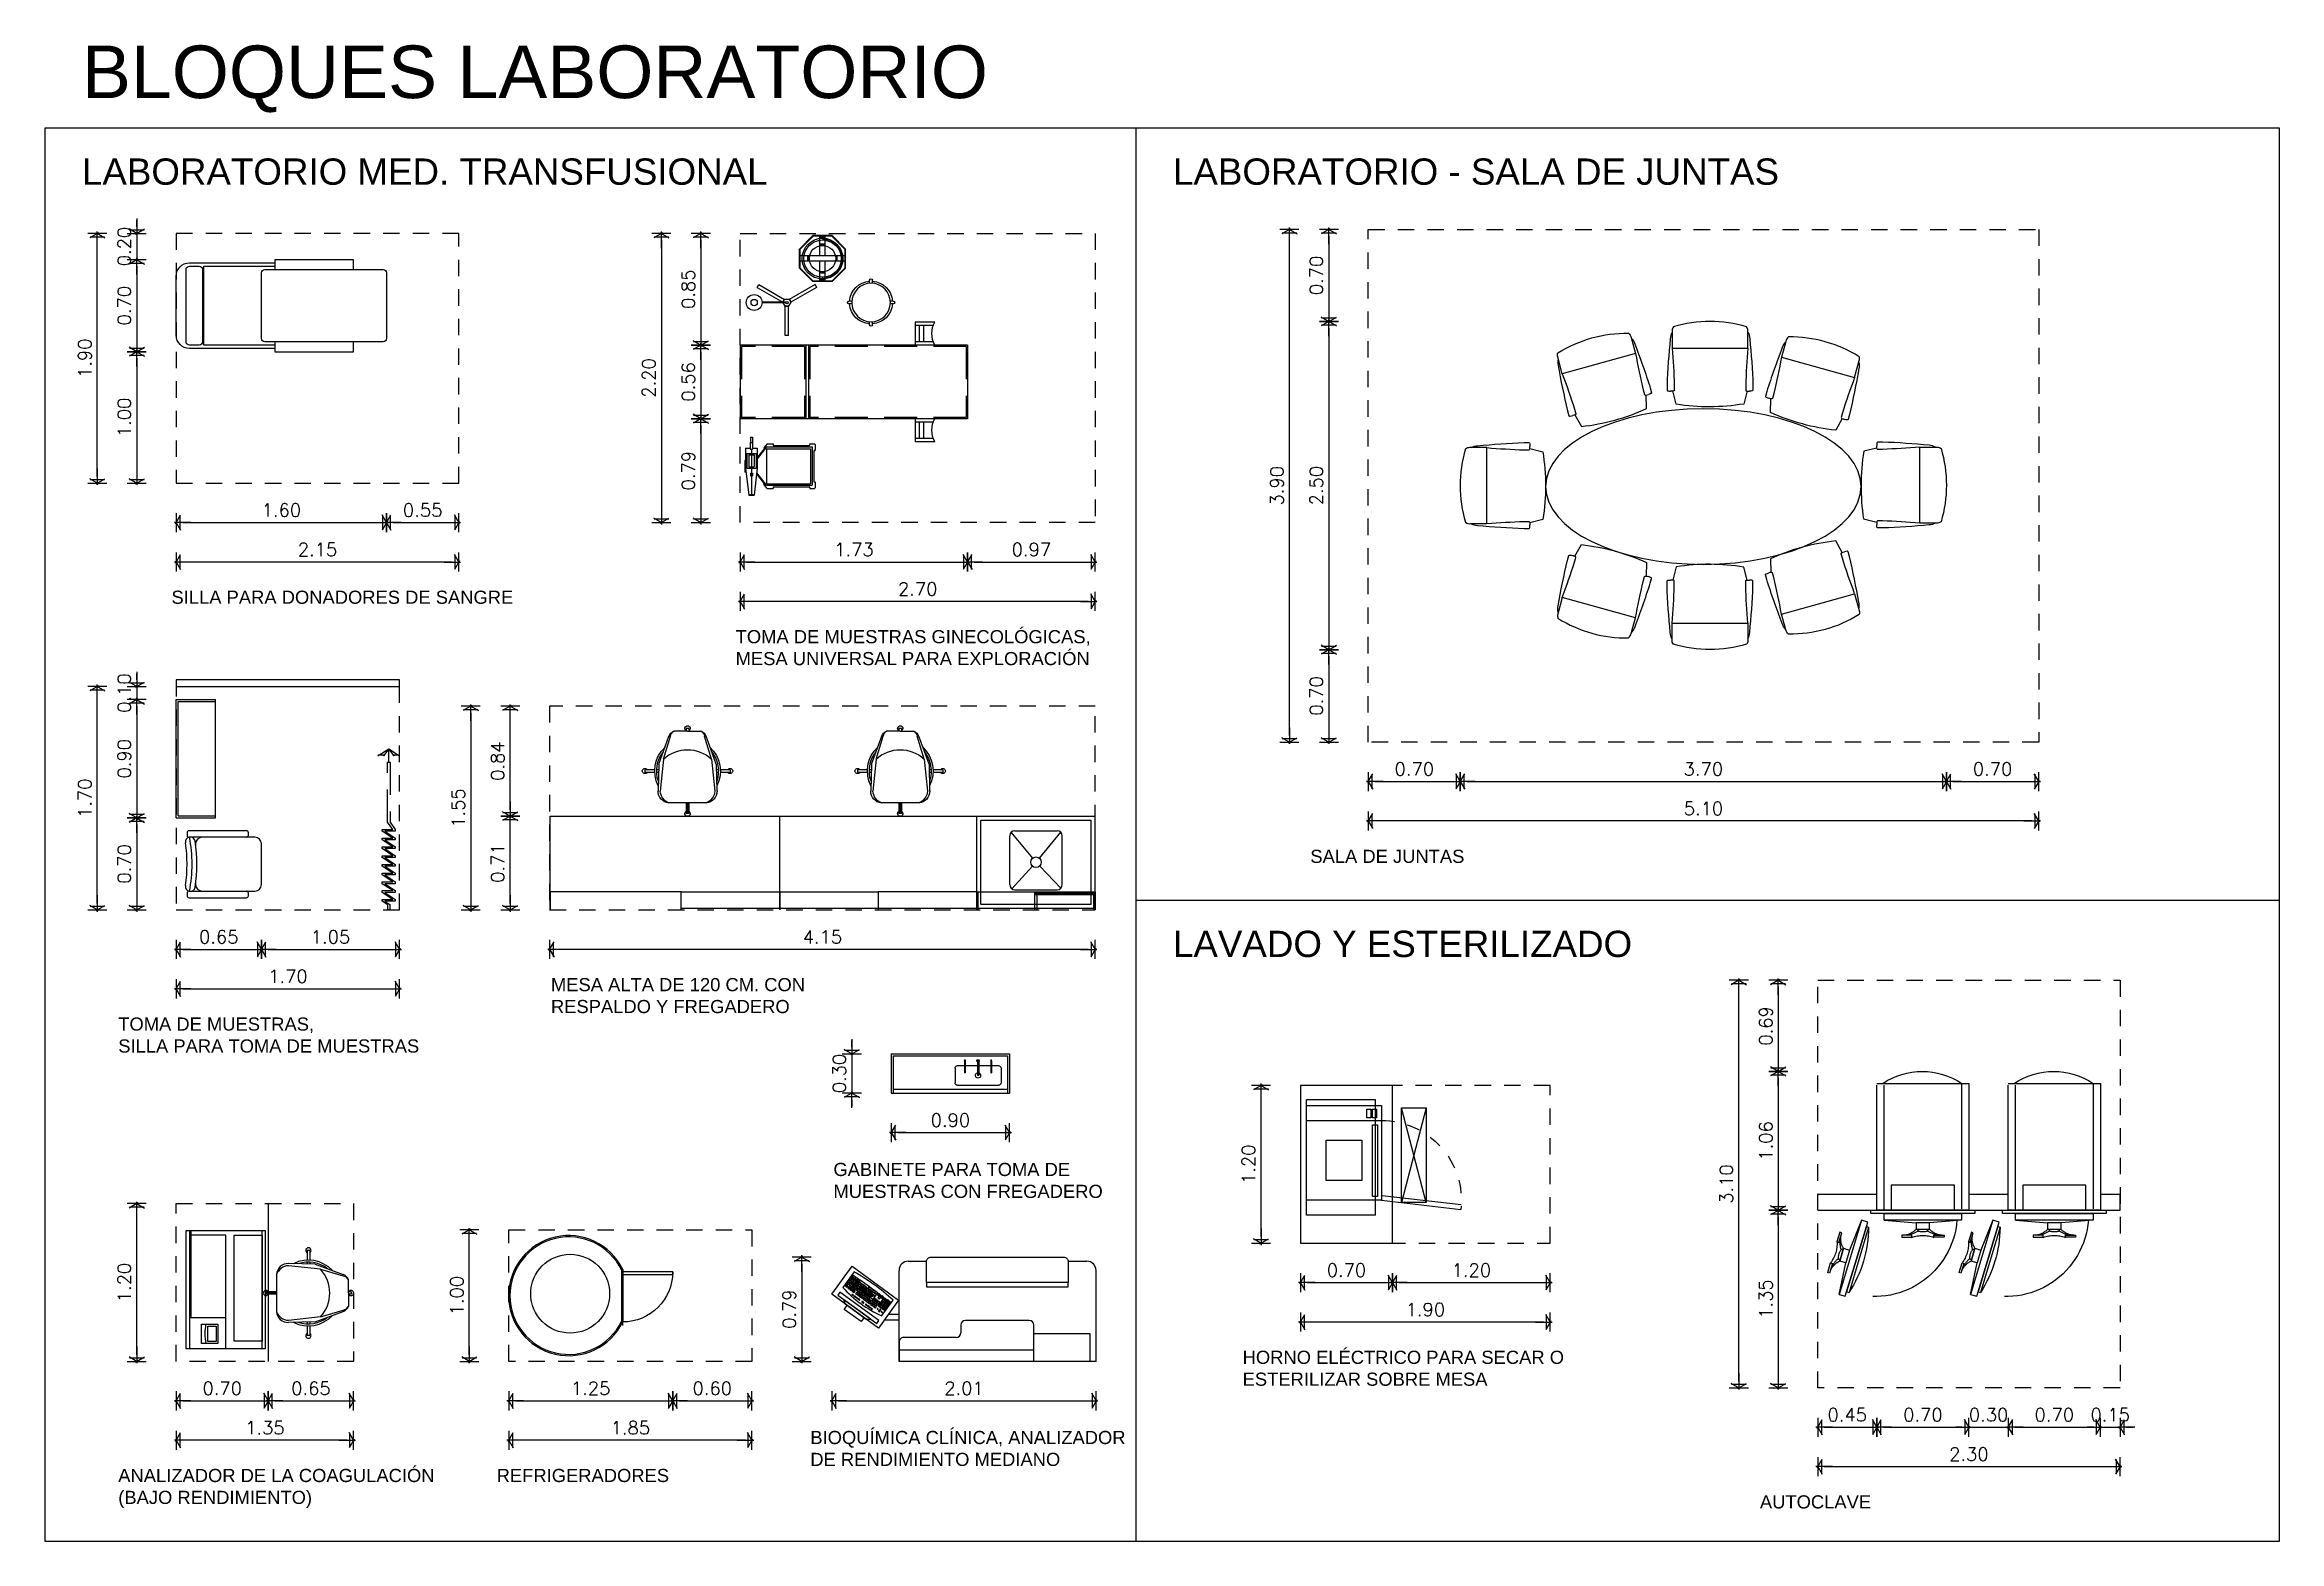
# Model space of a CAD drawing. Header units: millimetres. Extents: x 0 to 53.7, y -32.2 to -5.1.
# Drawn here: x 17.97 to 34.97, y -29.6 to -18.21 of the extents above; entities that cross this region are included whole.
import ezdxf

# ---------------------------------------------------------------- set-up
doc = ezdxf.new("R2010")
doc.units = ezdxf.units.MM
doc.header["$MEASUREMENT"] = 0
for name, pattern in [('DASHED', [0.75, 0.5, -0.25]), ('DASHED2', [0.375, 0.25, -0.125]), ('HIDDEN', [9.525, 6.35, -3.175]), ('HIDDEN2', [0.1875, 0.125, -0.0625])]:
    doc.linetypes.add(name, pattern=pattern)
for name, color, linetype in [('Can', 6, 'Continuous'), ('Cot', 8, 'Continuous'), ('Mob', 8, 'Continuous'), ('Mur', 3, 'Continuous'), ('Proy', 9, 'HIDDEN2'), ('Tex', 2, 'Continuous')]:
    doc.layers.add(name, color=color, linetype=linetype)
doc.styles.add('ARIAL', font='arial.ttf')
doc.styles.add('ROMANS', font='romans.shx')
doc.dimstyles.new('PAÑO', dxfattribs={"dimscale": 0.5, "dimtxt": 0.2, "dimasz": 0.1, "dimexe": 0.18, "dimexo": 0.0625, "dimgap": 0.09, "dimtad": 1, "dimzin": 0, "dimdsep": 46, "dimtxsty": 'ROMANS', "dimblk1": 'COTP', "dimblk2": 'COTP', "dimsah": 1, "dimcen": 0.09, "dimse1": 1, "dimse2": 1, "dimclrd": 256, "dimclrt": 2, "dimaunit": 1, "dimadec": 0, "dimazin": 0, "dimtfac": 1, "dimtix": 1, "dimtmove": 2, "dimatfit": 0, "dimldrblk": 'COTP', "dimfxl": 0.18, "dimtolj": 1, "dimtzin": 0, "dimarcsym": 0})

msp = doc.modelspace()

# ---------------------------------------------------------------- texts
at = {"layer": 'Tex', "style": 'ARIAL'}
for s, height, p in [('BLOQUES LABORATORIO', 0.4, (18.249, -18.619)), ('LABORATORIO MED. TRANSFUSIONAL ', 0.2, (18.249, -19.278)), ('LABORATORIO - SALA DE JUNTAS', 0.2, (26.549, -19.278)), ('LAVADO Y ESTERILIZADO ', 0.2, (26.549, -25.153))]:
    msp.add_text(s, height=height, dxfattribs=at).set_placement(p)
at = {"layer": 'Tex', "char_height": 0.1, "attachment_point": 1, "style": 'ARIAL'}
for s, insert, width in [('SILLA PARA DONADORES DE SANGRE', (18.93, -22.366), 3.95116), ('TOMA DE MUESTRAS GINECOLÓGICAS,\\PMESA UNIVERSAL PARA EXPLORACIÓN  ', (23.222, -22.666), 3.95116), ('{\\C2;SALA DE JUNTAS}', (27.594, -24.337), 3.95116), ('MESA ALTA DE 120 CM. CON \\PRESPALDO Y FREGADERO', (21.817, -25.313), 3.95116), ('{\\C2;TOMA DE MUESTRAS, \\PSILLA PARA TOMA DE MUESTRAS}', (18.525, -25.613), 3.95116), ('GABINETE PARA TOMA DE \\PMUESTRAS CON FREGADERO ', (23.966, -26.719), 4.1781), ('{\\C2;HORNO ELÉCTRICO PARA SECAR O \\PESTERILIZAR SOBRE MESA  }', (27.079, -28.148), 3.95116), ('BIOQUÍMICA CLÍNICA, ANALIZADOR \\PDE RENDIMIENTO MEDIANO', (23.79, -28.758), 4.1781), ('{\\C2;ANALIZADOR DE LA COAGULACIÓN \\P(BAJO RENDIMIENTO)}', (18.525, -29.047), 3.95116), ('{\\C2;REFRIGERADORES}', (21.404, -29.047), 3.95116), ('{\\C2;AUTOCLAVE}', (31.014, -29.248), 3.95116)]:
    msp.add_mtext(s, dxfattribs=dict(at, insert=insert, width=width))

# ---------------------------------------------------------------- blocks, each defined once
blk = doc.blocks.new('MESA TOMA MUESTRAS SAN')
at = {"linetype": 'Continuous'}
for p, q in [((-0.3, 0), (-0.3, 0.9)), ((-0.3, 0.9), (0, 0.9)), ((-0.285, 0.015), (-0.285, 0.885)), ((-0.285, 0.885), (0, 0.885)), ((0, 0), (0, 0.9)), ((-0.3, 0), (0, 0)), ((-0.285, 0.015), (0, 0.015))]:
    blk.add_line(p, q, dxfattribs=at)
blk = doc.blocks.new('silla de trineo')
at = {"linetype": 'Continuous', "ltscale": 0.01}
for p, q in [((-0.255, 0.551), (-0.255, 0.115)), ((-0.22, 0.566), (-0.24, 0.566)), ((-0.205, 0.551), (-0.205, 0.05)), ((0.205, 0.05), (0.205, 0.551)), ((0.24, 0.566), (0.22, 0.566)), ((0.255, 0.115), (0.255, 0.551)), ((-0.143, 0.501), (-0.155, 0.501)), ((0.155, 0.501), (0.143, 0.501)), ((-0.24, 0.1), (-0.22, 0.1)), ((-0.155, 0), (0.155, 0)), ((0.22, 0.1), (0.24, 0.1))]:
    blk.add_line(p, q, dxfattribs=at)
for centre, radius, start, end in [((-0.24, 0.551), 0.015, 90, 180), ((-0.22, 0.551), 0.015, 0, 90), ((-0.169, 0.542), 0.0375, 80.6502, 260.6502), ((0, 1.566), 1.038, 258.5791, 281.4209), ((0, 1.566), 1, 260.6502, 279.3498), ((0.169, 0.542), 0.0375, 279.3498, 99.3498), ((0.22, 0.551), 0.015, 90, 180), ((0.24, 0.551), 0.015, 0, 90), ((-0.155, 0.451), 0.05, 90, 180), ((0, 1.566), 1.075, 260.6502, 279.3498), ((0.155, 0.451), 0.05, 0, 90), ((-0.24, 0.115), 0.015, 180, 270), ((-0.22, 0.115), 0.015, 270, 0), ((-0.155, 0.05), 0.05, 180, 270), ((0.155, 0.05), 0.05, 270, 0), ((0.22, 0.115), 0.015, 180, 270), ((0.24, 0.115), 0.015, 270, 0)]:
    blk.add_arc(centre, radius, start, end, dxfattribs=at)
blk = doc.blocks.new('CORTINA')
at = {"linetype": 'DASHED2'}
for p, q in [((0, 0.007), (0, -0.007)), ((0.042, 0.007), (0, 0.007)), ((0.067, -0.03), (0.042, 0.007)), ((0.067, 0.05), (0.067, -0.03)), ((0.08, 0.05), (0.067, 0.05)), ((0.133, -0.03), (0.08, 0.05)), ((0.08, 0.03), (0.133, -0.05)), ((0.08, -0.05), (0.08, 0.03)), ((0.133, 0.05), (0.133, -0.03)), ((0.147, 0.05), (0.133, 0.05)), ((0.2, -0.03), (0.147, 0.05)), ((0.147, 0.03), (0.2, -0.05)), ((0.147, -0.05), (0.147, 0.03)), ((0.2, 0.05), (0.2, -0.03)), ((0.213, 0.05), (0.2, 0.05)), ((0.267, -0.03), (0.213, 0.05)), ((0.213, 0.03), (0.267, -0.05)), ((0.213, -0.05), (0.213, 0.03)), ((0.267, 0.05), (0.267, -0.03)), ((0.28, 0.05), (0.267, 0.05)), ((0.333, -0.03), (0.28, 0.05)), ((0.28, 0.03), (0.333, -0.05)), ((0.28, -0.05), (0.28, 0.03)), ((0.333, 0.05), (0.333, -0.03)), ((0.347, 0.05), (0.333, 0.05)), ((0.4, -0.03), (0.347, 0.05)), ((0.347, 0.03), (0.4, -0.05)), ((0.347, -0.05), (0.347, 0.03)), ((0.4, 0.05), (0.4, -0.03)), ((0.413, 0.05), (0.4, 0.05)), ((0.467, -0.03), (0.413, 0.05)), ((0.413, 0.03), (0.467, -0.05)), ((0.413, -0.05), (0.413, 0.03)), ((0.467, 0.05), (0.467, -0.03)), ((0.48, 0.05), (0.467, 0.05)), ((0.533, -0.03), (0.48, 0.05)), ((0.48, 0.03), (0.533, -0.05)), ((0.48, -0.05), (0.48, 0.03)), ((0.533, 0.05), (0.533, -0.03)), ((0.547, 0.05), (0.533, 0.05)), ((0.6, -0.03), (0.547, 0.05)), ((0.547, 0.03), (0.6, -0.05)), ((0.547, -0.05), (0.547, 0.03)), ((0.6, 0.05), (0.6, -0.03)), ((0.613, 0.05), (0.6, 0.05)), ((0.667, 0.01), (0.613, 0.05)), ((0.613, 0.03), (0.667, -0.01)), ((0.613, -0.05), (0.613, 0.03)), ((1.125, 0.01), (0.667, 0.01)), ((1.125, -0.01), (1.125, 0.01)), ((1.173, 0.083), (1.177, 0.076)), ((1.225, 0), (1.173, 0.083)), ((1.173, 0.041), (1.225, 0)), ((1.177, 0.038), (1.173, 0.041)), ((1.177, 0.083), (1.177, 0.031)), ((1.177, 0.076), (1.177, 0.083)), ((1.177, 0.031), (1.177, 0.038)), ((0, -0.007), (0.038, -0.007)), ((0.038, -0.007), (0.067, -0.05)), ((0.067, -0.05), (0.08, -0.05)), ((0.133, -0.05), (0.147, -0.05)), ((0.2, -0.05), (0.213, -0.05)), ((0.267, -0.05), (0.28, -0.05)), ((0.28, -0.05), (0.28, -0.05)), ((0.28, -0.05), (0.28, -0.05)), ((0.333, -0.05), (0.347, -0.05)), ((0.4, -0.05), (0.413, -0.05)), ((0.467, -0.05), (0.48, -0.05)), ((0.533, -0.05), (0.547, -0.05)), ((0.547, -0.05), (0.547, -0.05)), ((0.547, -0.05), (0.547, -0.05)), ((0.6, -0.05), (0.613, -0.05)), ((0.667, -0.01), (1.125, -0.01)), ((1.125, 0), (1.225, 0)), ((1.173, -0.083), (1.225, 0)), ((1.225, 0), (1.173, -0.041)), ((1.173, -0.041), (1.177, -0.038)), ((1.177, -0.077), (1.173, -0.083)), ((1.177, -0.031), (1.177, -0.083)), ((1.177, -0.038), (1.177, -0.031)), ((1.177, -0.083), (1.177, -0.077))]:
    blk.add_line(p, q, dxfattribs=at)
blk = doc.blocks.new('COTP')
at = {"color": 0}
for p, q in [((-2.24, 0), (0.28, 0)), ((0, -1.45), (0, 1.45))]:
    blk.add_line(p, q, dxfattribs=at)
at = {"color": 2}
for p, q in [((0.1, -0.17), (-0.67, 1.16)), ((0.1, 0.17), (-0.67, -1.16)), ((-0.56, -1.11), (-0.56, 1.11))]:
    blk.add_line(p, q, dxfattribs=at)
blk = doc.blocks.new('*D198')
at = {"layer": 'Cot', "lineweight": -2, "transparency": 16777216}
for p, q in [((18.666, -23.045), (18.666, -22.995)), ((18.666, -23.095), (18.666, -23.195)), ((18.666, -23.245), (18.666, -23.295))]:
    blk.add_line(p, q, dxfattribs=at)
at = {"layer": 'Defpoints', "color": 0, "transparency": 16777216}
for p in [(18.966, -23.095), (18.666, -23.195), (18.966, -23.195)]:
    blk.add_point(p, dxfattribs=at)
at = {"layer": 'Cot', "lineweight": -2, "transparency": 16777216, "xscale": 0.05, "yscale": 0.05, "zscale": 0.05}
for p, rotation in [((18.666, -23.095), 270), ((18.666, -23.195), 90)]:
    blk.add_blockref('COTP', p, dxfattribs=dict(at, rotation=rotation))
at = {"layer": 'Cot', "color": 2, "transparency": 16777216, "insert": (18.571, -23.145), "char_height": 0.1, "attachment_point": 5, "rotation": 90, "style": 'ROMANS'}
blk.add_mtext('\\A1;0.10', dxfattribs=at)
blk = doc.blocks.new('*D199')
at = {"layer": 'Cot', "lineweight": -2, "transparency": 16777216}
blk.add_line((18.666, -23.245), (18.666, -24.045), dxfattribs=at)
at = {"layer": 'Defpoints', "color": 0, "transparency": 16777216}
for p in [(18.966, -23.195), (18.666, -24.095), (18.966, -24.095)]:
    blk.add_point(p, dxfattribs=at)
at = {"layer": 'Cot', "lineweight": -2, "transparency": 16777216, "xscale": 0.05, "yscale": 0.05, "zscale": 0.05}
for p, rotation in [((18.666, -23.195), 90), ((18.666, -24.095), 270)]:
    blk.add_blockref('COTP', p, dxfattribs=dict(at, rotation=rotation))
at = {"layer": 'Cot', "color": 2, "transparency": 16777216, "insert": (18.571, -23.645), "char_height": 0.1, "attachment_point": 5, "rotation": 90, "style": 'ROMANS'}
blk.add_mtext('\\A1;0.90', dxfattribs=at)
blk = doc.blocks.new('*D200')
at = {"layer": 'Cot', "lineweight": -2, "transparency": 16777216}
blk.add_line((18.666, -24.145), (18.666, -24.745), dxfattribs=at)
at = {"layer": 'Defpoints', "color": 0, "transparency": 16777216}
for p in [(18.966, -24.095), (18.666, -24.795), (18.966, -24.795)]:
    blk.add_point(p, dxfattribs=at)
at = {"layer": 'Cot', "lineweight": -2, "transparency": 16777216, "xscale": 0.05, "yscale": 0.05, "zscale": 0.05}
for p, rotation in [((18.666, -24.095), 90), ((18.666, -24.795), 270)]:
    blk.add_blockref('COTP', p, dxfattribs=dict(at, rotation=rotation))
at = {"layer": 'Cot', "color": 2, "transparency": 16777216, "insert": (18.571, -24.445), "char_height": 0.1, "attachment_point": 5, "rotation": 90, "style": 'ROMANS'}
blk.add_mtext('\\A1;0.70', dxfattribs=at)
blk = doc.blocks.new('*D201')
at = {"layer": 'Cot', "lineweight": -2, "transparency": 16777216}
blk.add_line((18.366, -24.745), (18.366, -23.145), dxfattribs=at)
at = {"layer": 'Defpoints', "color": 0, "transparency": 16777216}
for p in [(18.366, -23.095), (18.966, -23.095), (18.966, -24.795)]:
    blk.add_point(p, dxfattribs=at)
at = {"layer": 'Cot', "lineweight": -2, "transparency": 16777216, "xscale": 0.05, "yscale": 0.05, "zscale": 0.05}
for p, rotation in [((18.366, -23.095), 90), ((18.366, -24.795), 270)]:
    blk.add_blockref('COTP', p, dxfattribs=dict(at, rotation=rotation))
at = {"layer": 'Cot', "color": 2, "transparency": 16777216, "insert": (18.271, -23.945), "char_height": 0.1, "attachment_point": 5, "rotation": 90, "style": 'ROMANS'}
blk.add_mtext('\\A1;1.70', dxfattribs=at)
blk = doc.blocks.new('*D202')
at = {"layer": 'Cot', "lineweight": -2, "transparency": 16777216}
blk.add_line((19.016, -25.095), (19.565, -25.095), dxfattribs=at)
at = {"layer": 'Defpoints', "color": 0, "transparency": 16777216}
for p in [(19.615, -24.447), (18.966, -24.795), (19.615, -25.095)]:
    blk.add_point(p, dxfattribs=at)
at = {"layer": 'Cot', "lineweight": -2, "transparency": 16777216, "xscale": 0.05, "yscale": 0.05, "zscale": 0.05, "rotation": 180}
blk.add_blockref('COTP', (18.966, -25.095), dxfattribs=at)
at = {"layer": 'Cot', "lineweight": -2, "transparency": 16777216, "xscale": 0.05, "yscale": 0.05, "zscale": 0.05}
blk.add_blockref('COTP', (19.615, -25.095), dxfattribs=at)
at = {"layer": 'Cot', "color": 2, "transparency": 16777216, "insert": (19.29, -25), "char_height": 0.1, "attachment_point": 5, "style": 'ROMANS'}
blk.add_mtext('\\A1;0.65', dxfattribs=at)
blk = doc.blocks.new('*D203')
at = {"layer": 'Cot', "lineweight": -2, "transparency": 16777216}
blk.add_line((19.665, -25.095), (20.616, -25.095), dxfattribs=at)
at = {"layer": 'Defpoints', "color": 0, "transparency": 16777216}
for p in [(19.615, -24.447), (20.666, -24.795), (20.666, -25.095)]:
    blk.add_point(p, dxfattribs=at)
at = {"layer": 'Cot', "lineweight": -2, "transparency": 16777216, "xscale": 0.05, "yscale": 0.05, "zscale": 0.05, "rotation": 180}
blk.add_blockref('COTP', (19.615, -25.095), dxfattribs=at)
at = {"layer": 'Cot', "lineweight": -2, "transparency": 16777216, "xscale": 0.05, "yscale": 0.05, "zscale": 0.05}
blk.add_blockref('COTP', (20.666, -25.095), dxfattribs=at)
at = {"layer": 'Cot', "color": 2, "transparency": 16777216, "insert": (20.14, -25), "char_height": 0.1, "attachment_point": 5, "style": 'ROMANS'}
blk.add_mtext('\\A1;1.05', dxfattribs=at)
blk = doc.blocks.new('*D204')
at = {"layer": 'Cot', "lineweight": -2, "transparency": 16777216}
blk.add_line((19.016, -25.395), (20.616, -25.395), dxfattribs=at)
at = {"layer": 'Defpoints', "color": 0, "transparency": 16777216}
for p in [(18.966, -24.795), (20.666, -24.795), (20.666, -25.395)]:
    blk.add_point(p, dxfattribs=at)
at = {"layer": 'Cot', "lineweight": -2, "transparency": 16777216, "xscale": 0.05, "yscale": 0.05, "zscale": 0.05, "rotation": 180}
blk.add_blockref('COTP', (18.966, -25.395), dxfattribs=at)
at = {"layer": 'Cot', "lineweight": -2, "transparency": 16777216, "xscale": 0.05, "yscale": 0.05, "zscale": 0.05}
blk.add_blockref('COTP', (20.666, -25.395), dxfattribs=at)
at = {"layer": 'Cot', "color": 2, "transparency": 16777216, "insert": (19.816, -25.3), "char_height": 0.1, "attachment_point": 5, "style": 'ROMANS'}
blk.add_mtext('\\A1;1.70', dxfattribs=at)
blk = doc.blocks.new('A$C52F57DAA')
at = {"linetype": 'Continuous'}
for p, q in [((-0.258, 0.238), (-0.156, 0.34)), ((-0.258, 0.238), (-0.258, 0.092)), ((-0.258, 0.185), (-0.188, 0.185)), ((-0.255, 0.235), (-0.153, 0.337)), ((-0.254, 0.238), (-0.254, 0.092)), ((-0.194, 0.185), (-0.194, 0.144)), ((-0.188, 0.185), (-0.188, 0.144)), ((-0.156, 0.34), (-0.01, 0.34)), ((-0.156, 0.336), (-0.01, 0.336)), ((-0.104, 0.34), (-0.104, 0.27)), ((-0.104, 0.276), (-0.063, 0.276)), ((-0.104, 0.27), (-0.063, 0.27)), ((-0.103, 0.324), (-0.103, 0.32)), ((-0.103, 0.324), (-0.063, 0.324)), ((-0.103, 0.32), (-0.063, 0.32)), ((-0.091, 0.328), (-0.091, 0.324)), ((-0.091, 0.328), (-0.075, 0.328)), ((-0.083, 0.32), (-0.083, 0.307)), ((-0.075, 0.328), (-0.075, 0.324)), ((-0.063, 0.34), (-0.063, 0.27)), ((-0.063, 0.324), (-0.063, 0.32)), ((-0.013, 0.337), (0.089, 0.235)), ((-0.01, 0.34), (0.092, 0.238)), ((0.022, 0.185), (0.092, 0.185)), ((0.022, 0.185), (0.022, 0.144)), ((0.028, 0.185), (0.028, 0.144)), ((0.088, 0.238), (0.088, 0.092)), ((0.092, 0.238), (0.092, 0.092)), ((-0.258, 0.144), (-0.188, 0.144)), ((-0.258, 0.092), (-0.156, -0.01)), ((-0.255, 0.095), (-0.153, -0.007)), ((-0.104, 0.06), (-0.063, 0.06)), ((-0.104, 0.06), (-0.104, -0.01)), ((-0.104, 0.054), (-0.063, 0.054)), ((-0.103, 0.009), (-0.103, 0.005)), ((-0.103, 0.009), (-0.063, 0.009)), ((-0.103, 0.005), (-0.063, 0.005)), ((-0.091, 0.005), (-0.091, 0.001)), ((-0.091, 0.001), (-0.075, 0.001)), ((-0.083, 0.015), (-0.083, 0.009)), ((-0.075, 0.005), (-0.075, 0.001)), ((-0.063, 0.06), (-0.063, -0.01)), ((-0.063, 0.009), (-0.063, 0.005)), ((-0.013, -0.007), (0.089, 0.095)), ((-0.01, -0.01), (0.092, 0.092)), ((0.022, 0.144), (0.092, 0.144)), ((-0.156, -0.006), (-0.01, -0.006)), ((-0.156, -0.01), (-0.01, -0.01))]:
    blk.add_line(p, q, dxfattribs=at)
at = {"linetype": 'DASHED'}
for p, q in [((-0.188, 0.185), (0.022, 0.185)), ((-0.104, 0.27), (-0.104, 0.185)), ((-0.063, 0.27), (-0.063, 0.185)), ((-0.188, 0.144), (0.022, 0.144)), ((-0.104, 0.144), (-0.104, 0.06)), ((-0.063, 0.144), (-0.063, 0.06))]:
    blk.add_line(p, q, dxfattribs=at)
at = {"linetype": 'Continuous'}
for radius in [0.155, 0.142, 0.1]:
    blk.add_circle((-0.083, 0.165), radius, dxfattribs=at)
blk.add_arc((-0.083, 0.165), 0.149, 90, 270, dxfattribs=at)
blk = doc.blocks.new('141')
at = {"linetype": 'Continuous'}
for p, q in [((-0.012, 0.251), (0.012, 0.251)), ((-0.012, 0.251), (-0.012, 0.027)), ((0.012, 0.251), (0.012, 0.027)), ((-0.03, -0.003), (-0.012, 0.027)), ((-0.012, 0.03), (0.012, 0.03)), ((-0.012, 0.028), (0.012, 0.028)), ((-0.012, 0.027), (0.012, 0.027)), ((0.009, 0.002), (0.189, 0.002)), ((0.012, 0.027), (0.03, -0.003)), ((-0.226, -0.116), (-0.03, -0.003)), ((-0.214, -0.137), (-0.226, -0.116)), ((-0.214, -0.137), (-0.018, -0.024)), ((-0.02, -0.025), (-0.032, -0.004)), ((-0.019, -0.025), (-0.031, -0.004)), ((-0.018, -0.024), (-0.03, -0.003)), ((-0.018, -0.024), (0.018, -0.024)), ((0.008, -0.004), (0.189, -0.004)), ((0.009, -0.001), (0.189, -0.001)), ((0.03, -0.003), (0.018, -0.024)), ((0.214, -0.137), (0.018, -0.024)), ((0.031, -0.004), (0.019, -0.025)), ((0.032, -0.004), (0.02, -0.025)), ((0.226, -0.116), (0.03, -0.003)), ((0.226, -0.116), (0.214, -0.137))]:
    blk.add_line(p, q, dxfattribs=at)
for centre, radius in [((0, 0), 0.0089), ((0.249, -0.001), 0.06), ((0.249, -0.001), 0.024)]:
    blk.add_circle(centre, radius, dxfattribs=at)
blk = doc.blocks.new('176')
at = {"linetype": 'Continuous'}
for p, q in [((-0.56, 1.73), (0, 1.73)), ((-0.56, 0), (-0.56, 1.73)), ((0, 0), (0, 1.73)), ((-0.56, 1.23), (0, 1.23)), ((-0.56, 1.21), (0, 1.21)), ((-0.735, 0.25), (-0.735, 0.4)), ((-0.735, 0.4), (-0.56, 0.4)), ((-0.71, 0.261), (-0.71, 0.4)), ((-0.71, 0.368), (-0.585, 0.368)), ((-0.585, 0.261), (-0.585, 0.4)), ((0, 0.4), (0.175, 0.4)), ((0.025, 0.261), (0.025, 0.4)), ((0.025, 0.368), (0.15, 0.368)), ((0.15, 0.261), (0.15, 0.4)), ((0.175, 0.25), (0.175, 0.4)), ((-0.71, 0.336), (-0.585, 0.336)), ((0.025, 0.336), (0.15, 0.336)), ((-0.56, 0), (0, 0))]:
    blk.add_line(p, q, dxfattribs=at)
at = {"linetype": 'DASHED2'}
for p, q in [((-0.55, 1.24), (-0.55, 1.72)), ((-0.55, 1.72), (-0.01, 1.72)), ((-0.01, 1.24), (-0.01, 1.72)), ((-0.55, 1.24), (-0.01, 1.24)), ((-0.55, 1.2), (-0.01, 1.2)), ((-0.55, 0.01), (-0.55, 1.2)), ((-0.01, 0.01), (-0.01, 1.2)), ((-0.55, 0.01), (-0.01, 0.01))]:
    blk.add_line(p, q, dxfattribs=at)
at = {"linetype": 'Continuous'}
for centre in [(-0.648, 0.087), (0.087, 0.087)]:
    blk.add_arc(centre, 0.185, 61.7735, 118.2265, dxfattribs=at)
blk = doc.blocks.new('92')
at = {"linetype": 'Continuous'}
for p, q in [((-0.096, 0.013), (-0.071, 0.219)), ((-0.031, 0.219), (-0.071, 0.219)), ((-0.051, 0.213), (-0.071, 0.219)), ((-0.052, 0.219), (-0.071, 0.219)), ((-0.031, 0.219), (-0.052, 0.219)), ((-0.031, 0.219), (-0.052, 0.219)), ((-0.031, 0.219), (-0.051, 0.213)), ((-0.051, -0.131), (-0.051, 0.219)), ((-0.006, 0.013), (-0.031, 0.219)), ((-0.536, 0.12), (-0.536, 0.163)), ((-0.532, 0.119), (-0.535, 0.119)), ((-0.497, 0.169), (-0.53, 0.169)), ((-0.526, -0.115), (-0.526, 0.113)), ((-0.166, 0.144), (-0.514, 0.144)), ((-0.514, -0.147), (-0.514, 0.144)), ((-0.166, 0.132), (-0.501, 0.132)), ((-0.501, -0.134), (-0.501, 0.132)), ((-0.496, 0.163), (-0.496, 0.168)), ((-0.216, 0.157), (-0.49, 0.157)), ((-0.17, 0.169), (-0.216, 0.169)), ((-0.216, 0.157), (-0.216, 0.169)), ((-0.17, 0.169), (-0.145, 0.137)), ((-0.166, 0.144), (-0.092, 0.049)), ((-0.166, -0.134), (-0.166, 0.132)), ((-0.145, 0.137), (-0.15, 0.134)), ((-0.15, 0.134), (-0.091, 0.058)), ((-0.096, -0.137), (-0.096, 0.013)), ((-0.016, 0.013), (-0.086, 0.013)), ((-0.086, -0.097), (-0.086, 0.013)), ((-0.031, 0.003), (-0.071, 0.003)), ((-0.071, -0.087), (-0.071, 0.003)), ((-0.058, 0.053), (-0.058, 0.073)), ((-0.045, 0.073), (-0.058, 0.073)), ((-0.045, 0.053), (-0.058, 0.053)), ((-0.045, 0.053), (-0.045, 0.073)), ((-0.031, -0.087), (-0.031, 0.003)), ((-0.016, -0.097), (-0.016, 0.013)), ((-0.01, 0.044), (0, 0.044)), ((-0.006, -0.137), (-0.006, 0.013)), ((-0.003, -0.044), (-0.003, 0.044)), ((0, -0.044), (0, 0.044)), ((-0.536, -0.165), (-0.536, -0.122)), ((-0.532, -0.121), (-0.535, -0.121)), ((-0.166, -0.147), (-0.514, -0.147)), ((-0.166, -0.134), (-0.501, -0.134)), ((-0.496, -0.17), (-0.496, -0.165)), ((-0.216, -0.159), (-0.49, -0.159)), ((-0.216, -0.171), (-0.216, -0.159)), ((-0.17, -0.171), (-0.145, -0.14)), ((-0.166, -0.147), (-0.096, -0.057)), ((-0.15, -0.136), (-0.096, -0.067)), ((-0.145, -0.14), (-0.15, -0.136)), ((-0.06, -0.137), (-0.096, -0.137)), ((-0.016, -0.097), (-0.086, -0.097)), ((-0.031, -0.087), (-0.071, -0.087)), ((-0.042, -0.131), (-0.06, -0.131)), ((-0.06, -0.181), (-0.06, -0.131)), ((-0.042, -0.181), (-0.042, -0.131)), ((-0.006, -0.137), (-0.042, -0.137)), ((-0.006, -0.044), (0, -0.044)), ((-0.497, -0.171), (-0.53, -0.171)), ((-0.17, -0.171), (-0.216, -0.171)), ((-0.042, -0.181), (-0.06, -0.181)), ((-0.058, -0.221), (-0.058, -0.181)), ((-0.045, -0.221), (-0.058, -0.221)), ((-0.045, -0.221), (-0.045, -0.181))]:
    blk.add_line(p, q, dxfattribs=at)
for centre, radius, start, end in [((-0.53, 0.163), 0.00625, 90, 180), ((-0.535, 0.12), 0.001, 180, 270), ((-0.532, 0.113), 0.00625, 360, 90), ((-0.497, 0.168), 0.001, 0, 90), ((-0.49, 0.163), 0.00625, 180, 270), ((-0.535, -0.122), 0.001, 90, 180), ((-0.53, -0.165), 0.00625, 180, 270), ((-0.532, -0.115), 0.00625, 270, 360), ((-0.49, -0.165), 0.00625, 90, 180), ((-0.497, -0.17), 0.001, 270, 0)]:
    blk.add_arc(centre, radius, start, end, dxfattribs=at)
blk = doc.blocks.new('A$C2DBD7290')
at = {"linetype": 'Continuous'}
for p, q in [((-0.169, 0.011), (-0.147, 0.011)), ((-0.011, 0.169), (-0.011, 0.147)), ((0.011, 0.169), (0.011, 0.147)), ((0.147, 0.011), (0.169, 0.011)), ((-0.169, -0.011), (-0.147, -0.011)), ((-0.011, -0.147), (-0.011, -0.169)), ((0.011, -0.147), (0.011, -0.169)), ((0.147, -0.011), (0.169, -0.011))]:
    blk.add_line(p, q, dxfattribs=at)
blk.add_circle((0, 0), 0.147, dxfattribs=at)
for centre, radius, start, end in [((0, 0.169), 0.0109, 0, 180), ((-0.169, 0), 0.0109, 90, 270), ((0, 0), 0.163, 93.8226, 176.1774), ((0, 0), 0.163, 3.8226, 86.1774), ((0.169, 0), 0.0109, 270, 90), ((0, 0), 0.163, 183.8226, 266.1774), ((0, -0.169), 0.0109, 180, 0), ((0, 0), 0.163, 273.8226, 356.1774)]:
    blk.add_arc(centre, radius, start, end, dxfattribs=at)
blk = doc.blocks.new('*D205')
at = {"layer": 'Cot', "lineweight": -2, "transparency": 16777216}
blk.add_line((22.957, -19.698), (22.957, -20.448), dxfattribs=at)
at = {"layer": 'Defpoints', "color": 0, "transparency": 16777216}
for p in [(23.257, -19.648), (22.957, -20.498), (23.257, -20.498)]:
    blk.add_point(p, dxfattribs=at)
at = {"layer": 'Cot', "lineweight": -2, "transparency": 16777216, "xscale": 0.05, "yscale": 0.05, "zscale": 0.05}
for p, rotation in [((22.957, -19.648), 90), ((22.957, -20.498), 270)]:
    blk.add_blockref('COTP', p, dxfattribs=dict(at, rotation=rotation))
at = {"layer": 'Cot', "color": 2, "transparency": 16777216, "insert": (22.862, -20.073), "char_height": 0.1, "attachment_point": 5, "rotation": 90, "style": 'ROMANS'}
blk.add_mtext('\\A1;0.85', dxfattribs=at)
blk = doc.blocks.new('*D206')
at = {"layer": 'Cot', "lineweight": -2, "transparency": 16777216}
blk.add_line((22.957, -20.548), (22.957, -21.008), dxfattribs=at)
at = {"layer": 'Defpoints', "color": 0, "transparency": 16777216}
for p in [(23.257, -20.498), (22.957, -21.058), (23.257, -21.058)]:
    blk.add_point(p, dxfattribs=at)
at = {"layer": 'Cot', "lineweight": -2, "transparency": 16777216, "xscale": 0.05, "yscale": 0.05, "zscale": 0.05}
for p, rotation in [((22.957, -20.498), 90), ((22.957, -21.058), 270)]:
    blk.add_blockref('COTP', p, dxfattribs=dict(at, rotation=rotation))
at = {"layer": 'Cot', "color": 2, "transparency": 16777216, "insert": (22.862, -20.778), "char_height": 0.1, "attachment_point": 5, "rotation": 90, "style": 'ROMANS'}
blk.add_mtext('\\A1;0.56', dxfattribs=at)
blk = doc.blocks.new('*D207')
at = {"layer": 'Cot', "lineweight": -2, "transparency": 16777216}
blk.add_line((22.957, -21.108), (22.957, -21.798), dxfattribs=at)
at = {"layer": 'Defpoints', "color": 0, "transparency": 16777216}
for p in [(23.257, -21.058), (22.957, -21.848), (23.257, -21.848)]:
    blk.add_point(p, dxfattribs=at)
at = {"layer": 'Cot', "lineweight": -2, "transparency": 16777216, "xscale": 0.05, "yscale": 0.05, "zscale": 0.05}
for p, rotation in [((22.957, -21.058), 90), ((22.957, -21.848), 270)]:
    blk.add_blockref('COTP', p, dxfattribs=dict(at, rotation=rotation))
at = {"layer": 'Cot', "color": 2, "transparency": 16777216, "insert": (22.862, -21.453), "char_height": 0.1, "attachment_point": 5, "rotation": 90, "style": 'ROMANS'}
blk.add_mtext('\\A1;0.79', dxfattribs=at)
blk = doc.blocks.new('*D208')
at = {"layer": 'Cot', "lineweight": -2, "transparency": 16777216}
blk.add_line((22.657, -19.698), (22.657, -21.798), dxfattribs=at)
at = {"layer": 'Defpoints', "color": 0, "transparency": 16777216}
for p in [(23.257, -19.648), (22.657, -21.848), (23.257, -21.848)]:
    blk.add_point(p, dxfattribs=at)
at = {"layer": 'Cot', "lineweight": -2, "transparency": 16777216, "xscale": 0.05, "yscale": 0.05, "zscale": 0.05}
for p, rotation in [((22.657, -19.648), 90), ((22.657, -21.848), 270)]:
    blk.add_blockref('COTP', p, dxfattribs=dict(at, rotation=rotation))
at = {"layer": 'Cot', "color": 2, "transparency": 16777216, "insert": (22.562, -20.748), "char_height": 0.1, "attachment_point": 5, "rotation": 90, "style": 'ROMANS'}
blk.add_mtext('\\A1;2.20', dxfattribs=at)
blk = doc.blocks.new('*D209')
at = {"layer": 'Cot', "lineweight": -2, "transparency": 16777216}
blk.add_line((23.307, -22.148), (24.937, -22.148), dxfattribs=at)
at = {"layer": 'Defpoints', "color": 0, "transparency": 16777216}
for p in [(23.257, -21.058), (24.987, -21.058), (24.987, -22.148)]:
    blk.add_point(p, dxfattribs=at)
at = {"layer": 'Cot', "lineweight": -2, "transparency": 16777216, "xscale": 0.05, "yscale": 0.05, "zscale": 0.05, "rotation": 180}
blk.add_blockref('COTP', (23.257, -22.148), dxfattribs=at)
at = {"layer": 'Cot', "lineweight": -2, "transparency": 16777216, "xscale": 0.05, "yscale": 0.05, "zscale": 0.05}
blk.add_blockref('COTP', (24.987, -22.148), dxfattribs=at)
at = {"layer": 'Cot', "color": 2, "transparency": 16777216, "insert": (24.122, -22.053), "char_height": 0.1, "attachment_point": 5, "style": 'ROMANS'}
blk.add_mtext('\\A1;1.73', dxfattribs=at)
blk = doc.blocks.new('*D210')
at = {"layer": 'Cot', "lineweight": -2, "transparency": 16777216}
blk.add_line((25.037, -22.148), (25.907, -22.148), dxfattribs=at)
at = {"layer": 'Defpoints', "color": 0, "transparency": 16777216}
for p in [(24.987, -21.058), (25.957, -21.848), (25.957, -22.148)]:
    blk.add_point(p, dxfattribs=at)
at = {"layer": 'Cot', "lineweight": -2, "transparency": 16777216, "xscale": 0.05, "yscale": 0.05, "zscale": 0.05, "rotation": 180}
blk.add_blockref('COTP', (24.987, -22.148), dxfattribs=at)
at = {"layer": 'Cot', "lineweight": -2, "transparency": 16777216, "xscale": 0.05, "yscale": 0.05, "zscale": 0.05}
blk.add_blockref('COTP', (25.957, -22.148), dxfattribs=at)
at = {"layer": 'Cot', "color": 2, "transparency": 16777216, "insert": (25.472, -22.053), "char_height": 0.1, "attachment_point": 5, "style": 'ROMANS'}
blk.add_mtext('\\A1;0.97', dxfattribs=at)
blk = doc.blocks.new('*D211')
at = {"layer": 'Cot', "lineweight": -2, "transparency": 16777216}
blk.add_line((25.907, -22.448), (23.307, -22.448), dxfattribs=at)
at = {"layer": 'Defpoints', "color": 0, "transparency": 16777216}
for p in [(23.257, -21.848), (25.957, -21.848), (23.257, -22.448)]:
    blk.add_point(p, dxfattribs=at)
at = {"layer": 'Cot', "lineweight": -2, "transparency": 16777216, "xscale": 0.05, "yscale": 0.05, "zscale": 0.05, "rotation": 180}
blk.add_blockref('COTP', (23.257, -22.448), dxfattribs=at)
at = {"layer": 'Cot', "lineweight": -2, "transparency": 16777216, "xscale": 0.05, "yscale": 0.05, "zscale": 0.05}
blk.add_blockref('COTP', (25.957, -22.448), dxfattribs=at)
at = {"layer": 'Cot', "color": 2, "transparency": 16777216, "insert": (24.607, -22.353), "char_height": 0.1, "attachment_point": 5, "style": 'ROMANS'}
blk.add_mtext('\\A1;2.70', dxfattribs=at)
blk = doc.blocks.new('AXGTMFRGCB')
at = {"linetype": 'Continuous'}
for p, q in [((0, 0.3), (0.9, 0.3)), ((0, 0), (0, 0.3)), ((0.015, 0.015), (0.015, 0.3)), ((0.015, 0.27), (0.885, 0.27)), ((0.485, 0.11), (0.485, 0.22)), ((0.505, 0.24), (0.815, 0.24)), ((0.835, 0.11), (0.835, 0.22)), ((0.885, 0.015), (0.885, 0.3)), ((0.9, 0), (0.9, 0.3)), ((0, 0), (0.9, 0)), ((0.015, 0.015), (0.885, 0.015)), ((0.505, 0.09), (0.558, 0.09)), ((0.558, 0.057), (0.558, 0.146)), ((0.562, 0.146), (0.558, 0.146)), ((0.562, 0.057), (0.562, 0.146)), ((0.562, 0.09), (0.655, 0.09)), ((0.655, 0.162), (0.665, 0.162)), ((0.655, 0.053), (0.655, 0.162)), ((0.655, 0.053), (0.665, 0.053)), ((0.665, 0.053), (0.665, 0.162)), ((0.665, 0.09), (0.758, 0.09)), ((0.758, 0.057), (0.758, 0.146)), ((0.758, 0.146), (0.763, 0.146)), ((0.763, 0.057), (0.763, 0.146)), ((0.763, 0.09), (0.815, 0.09))]:
    blk.add_line(p, q, dxfattribs=at)
for centre in [(0.56, 0.053), (0.76, 0.053)]:
    blk.add_circle(centre, 0.005, dxfattribs=at)
for centre, radius, start, end in [((0.505, 0.22), 0.02, 90, 180), ((0.66, 0.165), 0.02, 284.4775, 255.5225), ((0.815, 0.22), 0.02, 0, 90), ((0.505, 0.11), 0.02, 180, 270), ((0.66, 0.053), 0.01, 120, 60), ((0.815, 0.11), 0.02, 270, 0)]:
    blk.add_arc(centre, radius, start, end, dxfattribs=at)
blk = doc.blocks.new('*D212')
at = {"layer": 'Cot', "lineweight": -2, "transparency": 16777216}
blk.add_line((24.456, -26.489), (25.256, -26.489), dxfattribs=at)
at = {"layer": 'Defpoints', "color": 0, "transparency": 16777216}
for p in [(24.406, -26.189), (25.306, -26.189), (25.306, -26.489)]:
    blk.add_point(p, dxfattribs=at)
at = {"layer": 'Cot', "lineweight": -2, "transparency": 16777216, "xscale": 0.05, "yscale": 0.05, "zscale": 0.05, "rotation": 180}
blk.add_blockref('COTP', (24.406, -26.489), dxfattribs=at)
at = {"layer": 'Cot', "lineweight": -2, "transparency": 16777216, "xscale": 0.05, "yscale": 0.05, "zscale": 0.05}
blk.add_blockref('COTP', (25.306, -26.489), dxfattribs=at)
at = {"layer": 'Cot', "color": 2, "transparency": 16777216, "insert": (24.856, -26.394), "char_height": 0.1, "attachment_point": 5, "style": 'ROMANS'}
blk.add_mtext('\\A1;0.90', dxfattribs=at)
blk = doc.blocks.new('*D213')
at = {"layer": 'Cot', "lineweight": -2, "transparency": 16777216}
for p, q in [((24.106, -25.839), (24.106, -25.789)), ((24.106, -25.889), (24.106, -26.189)), ((24.106, -26.239), (24.106, -26.289))]:
    blk.add_line(p, q, dxfattribs=at)
at = {"layer": 'Defpoints', "color": 0, "transparency": 16777216}
for p in [(24.406, -25.889), (24.106, -26.189), (24.406, -26.189)]:
    blk.add_point(p, dxfattribs=at)
at = {"layer": 'Cot', "lineweight": -2, "transparency": 16777216, "xscale": 0.05, "yscale": 0.05, "zscale": 0.05}
for p, rotation in [((24.106, -25.889), 270), ((24.106, -26.189), 90)]:
    blk.add_blockref('COTP', p, dxfattribs=dict(at, rotation=rotation))
at = {"layer": 'Cot', "color": 2, "transparency": 16777216, "insert": (24.011, -26.039), "char_height": 0.1, "attachment_point": 5, "rotation": 90, "style": 'ROMANS'}
blk.add_mtext('\\A1;0.30', dxfattribs=at)
blk = doc.blocks.new('mueble sangre')
for p, q in [((-0.85, 0.35), (-0.25, 0.35)), ((-0.85, 0.275), (-0.85, 0.35)), ((-0.25, 0.35), (-0.25, 0.275)), ((-1.6, 0.225), (-1.6, -0.225)), ((-1.525, 0.275), (-1.525, -0.275)), ((-0.85, 0.325), (-1.5, 0.325)), ((-1.425, 0.3), (-1.5, 0.3)), ((-1.4, -0.275), (-1.4, 0.275)), ((-0.85, 0.3), (-1.39, 0.3)), ((-1.39, 0.3), (-1.39, -0.3)), ((-0.95, 0.25), (-0.95, -0.25)), ((-0.025, 0.275), (-0.925, 0.275)), ((0, -0.25), (0, 0.25)), ((-1.5, -0.3), (-1.425, -0.3)), ((-1.5, -0.325), (-0.85, -0.325)), ((-1.39, -0.3), (-0.85, -0.3)), ((-0.925, -0.275), (-0.025, -0.275)), ((-0.85, -0.35), (-0.85, -0.275)), ((-0.25, -0.275), (-0.25, -0.35)), ((-0.25, -0.35), (-0.85, -0.35))]:
    blk.add_line(p, q)
for centre, radius, start, end in [((-1.5, 0.225), 0.1, 90, 180), ((-1.5, 0.275), 0.025, 90, 180), ((-1.425, 0.275), 0.025, 0, 90), ((-0.925, 0.25), 0.025, 90, 180), ((-0.025, 0.25), 0.025, 360, 90), ((-1.5, -0.225), 0.1, 180, 270), ((-1.5, -0.275), 0.025, 180, 270), ((-1.425, -0.275), 0.025, 270, 360), ((-0.925, -0.25), 0.025, 180, 270), ((-0.025, -0.25), 0.025, 270, 0)]:
    blk.add_arc(centre, radius, start, end)
blk = doc.blocks.new('*D214')
at = {"layer": 'Cot', "lineweight": -2, "transparency": 16777216}
for p, q in [((18.666, -19.598), (18.666, -19.548)), ((18.666, -19.648), (18.666, -19.848)), ((18.666, -19.898), (18.666, -19.948))]:
    blk.add_line(p, q, dxfattribs=at)
at = {"layer": 'Defpoints', "color": 0, "transparency": 16777216}
for p in [(18.966, -19.648), (18.666, -19.848), (20.016, -19.848)]:
    blk.add_point(p, dxfattribs=at)
at = {"layer": 'Cot', "lineweight": -2, "transparency": 16777216, "xscale": 0.05, "yscale": 0.05, "zscale": 0.05}
for p, rotation in [((18.666, -19.648), 270), ((18.666, -19.848), 90)]:
    blk.add_blockref('COTP', p, dxfattribs=dict(at, rotation=rotation))
at = {"layer": 'Cot', "color": 2, "transparency": 16777216, "insert": (18.571, -19.748), "char_height": 0.1, "attachment_point": 5, "rotation": 90, "style": 'ROMANS'}
blk.add_mtext('\\A1;0.20', dxfattribs=at)
blk = doc.blocks.new('*D215')
at = {"layer": 'Cot', "lineweight": -2, "transparency": 16777216}
blk.add_line((18.666, -19.898), (18.666, -20.498), dxfattribs=at)
at = {"layer": 'Defpoints', "color": 0, "transparency": 16777216}
for p in [(20.016, -19.848), (18.666, -20.548), (20.016, -20.548)]:
    blk.add_point(p, dxfattribs=at)
at = {"layer": 'Cot', "lineweight": -2, "transparency": 16777216, "xscale": 0.05, "yscale": 0.05, "zscale": 0.05}
for p, rotation in [((18.666, -19.848), 90), ((18.666, -20.548), 270)]:
    blk.add_blockref('COTP', p, dxfattribs=dict(at, rotation=rotation))
at = {"layer": 'Cot', "color": 2, "transparency": 16777216, "insert": (18.571, -20.198), "char_height": 0.1, "attachment_point": 5, "rotation": 90, "style": 'ROMANS'}
blk.add_mtext('\\A1;0.70', dxfattribs=at)
blk = doc.blocks.new('*D216')
at = {"layer": 'Cot', "lineweight": -2, "transparency": 16777216}
blk.add_line((18.666, -20.598), (18.666, -21.498), dxfattribs=at)
at = {"layer": 'Defpoints', "color": 0, "transparency": 16777216}
for p in [(20.016, -20.548), (18.666, -21.548), (18.966, -21.548)]:
    blk.add_point(p, dxfattribs=at)
at = {"layer": 'Cot', "lineweight": -2, "transparency": 16777216, "xscale": 0.05, "yscale": 0.05, "zscale": 0.05}
for p, rotation in [((18.666, -20.548), 90), ((18.666, -21.548), 270)]:
    blk.add_blockref('COTP', p, dxfattribs=dict(at, rotation=rotation))
at = {"layer": 'Cot', "color": 2, "transparency": 16777216, "insert": (18.571, -21.048), "char_height": 0.1, "attachment_point": 5, "rotation": 90, "style": 'ROMANS'}
blk.add_mtext('\\A1;1.00', dxfattribs=at)
blk = doc.blocks.new('*D217')
at = {"layer": 'Cot', "lineweight": -2, "transparency": 16777216}
blk.add_line((18.366, -21.498), (18.366, -19.698), dxfattribs=at)
at = {"layer": 'Defpoints', "color": 0, "transparency": 16777216}
for p in [(18.366, -19.648), (18.966, -19.648), (18.966, -21.548)]:
    blk.add_point(p, dxfattribs=at)
at = {"layer": 'Cot', "lineweight": -2, "transparency": 16777216, "xscale": 0.05, "yscale": 0.05, "zscale": 0.05}
for p, rotation in [((18.366, -19.648), 90), ((18.366, -21.548), 270)]:
    blk.add_blockref('COTP', p, dxfattribs=dict(at, rotation=rotation))
at = {"layer": 'Cot', "color": 2, "transparency": 16777216, "insert": (18.271, -20.598), "char_height": 0.1, "attachment_point": 5, "rotation": 90, "style": 'ROMANS'}
blk.add_mtext('\\A1;1.90', dxfattribs=at)
blk = doc.blocks.new('*D218')
at = {"layer": 'Cot', "lineweight": -2, "transparency": 16777216}
blk.add_line((19.016, -21.848), (20.516, -21.848), dxfattribs=at)
at = {"layer": 'Defpoints', "color": 0, "transparency": 16777216}
for p in [(18.966, -20.198), (20.566, -20.198), (20.566, -21.848)]:
    blk.add_point(p, dxfattribs=at)
at = {"layer": 'Cot', "lineweight": -2, "transparency": 16777216, "xscale": 0.05, "yscale": 0.05, "zscale": 0.05, "rotation": 180}
blk.add_blockref('COTP', (18.966, -21.848), dxfattribs=at)
at = {"layer": 'Cot', "lineweight": -2, "transparency": 16777216, "xscale": 0.05, "yscale": 0.05, "zscale": 0.05}
blk.add_blockref('COTP', (20.566, -21.848), dxfattribs=at)
at = {"layer": 'Cot', "color": 2, "transparency": 16777216, "insert": (19.766, -21.753), "char_height": 0.1, "attachment_point": 5, "style": 'ROMANS'}
blk.add_mtext('\\A1;1.60', dxfattribs=at)
blk = doc.blocks.new('*D219')
at = {"layer": 'Cot', "lineweight": -2, "transparency": 16777216}
blk.add_line((20.616, -21.848), (21.066, -21.848), dxfattribs=at)
at = {"layer": 'Defpoints', "color": 0, "transparency": 16777216}
for p in [(20.566, -20.198), (21.116, -21.548), (21.116, -21.848)]:
    blk.add_point(p, dxfattribs=at)
at = {"layer": 'Cot', "lineweight": -2, "transparency": 16777216, "xscale": 0.05, "yscale": 0.05, "zscale": 0.05, "rotation": 180}
blk.add_blockref('COTP', (20.566, -21.848), dxfattribs=at)
at = {"layer": 'Cot', "lineweight": -2, "transparency": 16777216, "xscale": 0.05, "yscale": 0.05, "zscale": 0.05}
blk.add_blockref('COTP', (21.116, -21.848), dxfattribs=at)
at = {"layer": 'Cot', "color": 2, "transparency": 16777216, "insert": (20.841, -21.753), "char_height": 0.1, "attachment_point": 5, "style": 'ROMANS'}
blk.add_mtext('\\A1;0.55', dxfattribs=at)
blk = doc.blocks.new('*D220')
at = {"layer": 'Cot', "lineweight": -2, "transparency": 16777216}
blk.add_line((21.066, -22.148), (19.016, -22.148), dxfattribs=at)
at = {"layer": 'Defpoints', "color": 0, "transparency": 16777216}
for p in [(18.966, -21.548), (21.116, -21.548), (18.966, -22.148)]:
    blk.add_point(p, dxfattribs=at)
at = {"layer": 'Cot', "lineweight": -2, "transparency": 16777216, "xscale": 0.05, "yscale": 0.05, "zscale": 0.05, "rotation": 180}
blk.add_blockref('COTP', (18.966, -22.148), dxfattribs=at)
at = {"layer": 'Cot', "lineweight": -2, "transparency": 16777216, "xscale": 0.05, "yscale": 0.05, "zscale": 0.05}
blk.add_blockref('COTP', (21.116, -22.148), dxfattribs=at)
at = {"layer": 'Cot', "color": 2, "transparency": 16777216, "insert": (20.041, -22.053), "char_height": 0.1, "attachment_point": 5, "style": 'ROMANS'}
blk.add_mtext('\\A1;2.15', dxfattribs=at)
blk = doc.blocks.new('PTD')
at = {"color": 0, "linetype": 'ByBlock'}
blk.add_line((-0.073, 0), (0.073, 0), dxfattribs=at)
blk.add_lwpolyline([(1, 0), (0.95, 0), (0.95, 1), (1, 1)], close=True, dxfattribs=at)
blk.add_arc((1, 0), 1, 90, 180, dxfattribs=at)
blk = doc.blocks.new('REFRI CIR')
at = {"ltscale": 0.5}
for points in [[(0.858, 0.2), (0.858, -0.2)], [(0.868, 0.2), (0.868, -0.2)]]:
    blk.add_lwpolyline(points, dxfattribs=at)
blk.add_circle((0.468, 0.015), 0.3, dxfattribs=at)
for radius in [0.457, 0.447]:
    blk.add_arc((0.457, 0), radius, 25.9426, 334.0574, dxfattribs=at)
at = {"ltscale": 0.5, "xscale": -0.3799999999998818, "yscale": 0.3799999999998818, "zscale": 0.3800000000000012, "rotation": 270}
blk.add_blockref('PTD', (0.868, -0.2), dxfattribs=at)
blk = doc.blocks.new('*D221')
at = {"layer": 'Cot', "lineweight": -2, "transparency": 16777216}
blk.add_line((21.196, -28.179), (21.196, -27.279), dxfattribs=at)
at = {"layer": 'Defpoints', "color": 0, "transparency": 16777216}
for p in [(21.196, -27.229), (21.496, -27.229), (21.496, -28.229)]:
    blk.add_point(p, dxfattribs=at)
at = {"layer": 'Cot', "lineweight": -2, "transparency": 16777216, "xscale": 0.05, "yscale": 0.05, "zscale": 0.05}
for p, rotation in [((21.196, -27.229), 90), ((21.196, -28.229), 270)]:
    blk.add_blockref('COTP', p, dxfattribs=dict(at, rotation=rotation))
at = {"layer": 'Cot', "color": 2, "transparency": 16777216, "insert": (21.101, -27.729), "char_height": 0.1, "attachment_point": 5, "rotation": 90, "style": 'ROMANS'}
blk.add_mtext('\\A1;1.00', dxfattribs=at)
blk = doc.blocks.new('*D222')
at = {"layer": 'Cot', "lineweight": -2, "transparency": 16777216}
blk.add_line((21.546, -28.529), (22.693, -28.529), dxfattribs=at)
at = {"layer": 'Defpoints', "color": 0, "transparency": 16777216}
for p in [(22.743, -27.558), (21.496, -28.229), (22.743, -28.529)]:
    blk.add_point(p, dxfattribs=at)
at = {"layer": 'Cot', "lineweight": -2, "transparency": 16777216, "xscale": 0.05, "yscale": 0.05, "zscale": 0.05, "rotation": 180}
blk.add_blockref('COTP', (21.496, -28.529), dxfattribs=at)
at = {"layer": 'Cot', "lineweight": -2, "transparency": 16777216, "xscale": 0.05, "yscale": 0.05, "zscale": 0.05}
blk.add_blockref('COTP', (22.743, -28.529), dxfattribs=at)
at = {"layer": 'Cot', "color": 2, "transparency": 16777216, "insert": (22.119, -28.434), "char_height": 0.1, "attachment_point": 5, "style": 'ROMANS'}
blk.add_mtext('\\A1;1.25', dxfattribs=at)
blk = doc.blocks.new('*D223')
at = {"layer": 'Cot', "lineweight": -2, "transparency": 16777216}
blk.add_line((22.793, -28.529), (23.296, -28.529), dxfattribs=at)
at = {"layer": 'Defpoints', "color": 0, "transparency": 16777216}
for p in [(22.743, -27.558), (23.346, -28.229), (23.346, -28.529)]:
    blk.add_point(p, dxfattribs=at)
at = {"layer": 'Cot', "lineweight": -2, "transparency": 16777216, "xscale": 0.05, "yscale": 0.05, "zscale": 0.05, "rotation": 180}
blk.add_blockref('COTP', (22.743, -28.529), dxfattribs=at)
at = {"layer": 'Cot', "lineweight": -2, "transparency": 16777216, "xscale": 0.05, "yscale": 0.05, "zscale": 0.05}
blk.add_blockref('COTP', (23.346, -28.529), dxfattribs=at)
at = {"layer": 'Cot', "color": 2, "transparency": 16777216, "insert": (23.044, -28.434), "char_height": 0.1, "attachment_point": 5, "style": 'ROMANS'}
blk.add_mtext('\\A1;0.60', dxfattribs=at)
blk = doc.blocks.new('*D224')
at = {"layer": 'Cot', "lineweight": -2, "transparency": 16777216}
blk.add_line((23.296, -28.829), (21.546, -28.829), dxfattribs=at)
at = {"layer": 'Defpoints', "color": 0, "transparency": 16777216}
for p in [(21.496, -28.229), (23.346, -28.229), (21.496, -28.829)]:
    blk.add_point(p, dxfattribs=at)
at = {"layer": 'Cot', "lineweight": -2, "transparency": 16777216, "xscale": 0.05, "yscale": 0.05, "zscale": 0.05, "rotation": 180}
blk.add_blockref('COTP', (21.496, -28.829), dxfattribs=at)
at = {"layer": 'Cot', "lineweight": -2, "transparency": 16777216, "xscale": 0.05, "yscale": 0.05, "zscale": 0.05}
blk.add_blockref('COTP', (23.346, -28.829), dxfattribs=at)
at = {"layer": 'Cot', "color": 2, "transparency": 16777216, "insert": (22.421, -28.734), "char_height": 0.1, "attachment_point": 5, "style": 'ROMANS'}
blk.add_mtext('\\A1;1.85', dxfattribs=at)
blk = doc.blocks.new('1762')
for p, q in [((1576.26, 631.337, 0), (1576.972, 631.337, 0)), ((1576.972, 631.337, 0), (1576.972, 629.592)), ((1576.272, 630.342, 0), (1576.272, 629.592)), ((1576.272, 629.592), (1576.972, 629.592)), ((1576.272, 629.592), (1576.272, 628.092)), ((1576.272, 629.592), (1576.972, 629.592)), ((1576.972, 629.592), (1576.972, 628.092)), ((1576.26, 628.082), (1576.397, 628.082)), ((1576.272, 628.092), (1576.272, 627.192)), ((1576.272, 628.092), (1576.972, 628.092)), ((1576.272, 628.092), (1576.972, 628.092)), ((1576.302, 628.062), (1576.302, 627.222)), ((1576.302, 628.062), (1576.942, 628.062)), ((1576.942, 628.062), (1576.942, 627.222)), ((1576.972, 628.092), (1576.972, 627.192)), ((1576.593, 627.669), (1576.421, 627.827)), ((1576.452, 627.842), (1576.822, 627.842)), ((1576.653, 627.667), (1576.851, 627.83)), ((1576.26, 627.652), (1576.397, 627.652)), ((1576.377, 627.652), (1576.377, 627.202)), ((1576.388, 627.652), (1576.388, 627.202)), ((1576.412, 627.802), (1576.412, 627.482)), ((1576.862, 627.802), (1576.862, 627.482)), ((1576.26, 627.632), (1576.397, 627.632)), ((1576.593, 627.614), (1576.424, 627.454)), ((1576.653, 627.616), (1576.851, 627.454)), ((1576.452, 627.442), (1576.822, 627.442)), ((1576.26, 627.202), (1576.388, 627.202)), ((1576.272, 627.192), (1576.972, 627.192)), ((1576.302, 627.222), (1576.942, 627.222))]:
    blk.add_line(p, q)
for points in [[(1576.26, 630.342), (1576.397, 630.342), (1576.397, 631.337), (1576.26, 631.337)], [(1576.26, 630.342), (1576.397, 630.342), (1576.397, 629.592), (1576.26, 629.592)], [(1576.26, 629.592), (1576.397, 629.592), (1576.397, 628.842), (1576.26, 628.842)], [(1576.26, 628.092), (1576.397, 628.092), (1576.397, 628.842), (1576.26, 628.842)], [(1576.26, 628.092), (1576.397, 628.092), (1576.397, 627.192), (1576.26, 627.192)]]:
    blk.add_lwpolyline(points)
blk.add_circle((1576.622, 627.642), 0.04)
for centre, start, end in [((1576.452, 627.802), 90, 180), ((1576.822, 627.802), 0, 90), ((1576.452, 627.482), 180, 270), ((1576.822, 627.482), 270, 0)]:
    blk.add_arc(centre, 0.04, start, end)
blk = doc.blocks.new('66')
at = {"linetype": 'Continuous'}
for p, q in [((-0.219, -0.111), (-0.141, 0.102)), ((-0.182, -0.071), (-0.13, 0.103)), ((0, 0.142), (-0.101, 0.142)), ((-0.01, 0.162), (-0.01, 0.142)), ((-0.01, 0.162), (0.01, 0.162)), ((0, 0.142), (0.101, 0.142)), ((0.01, 0.162), (0.01, 0.142)), ((0.182, -0.071), (0.13, 0.103)), ((0.219, -0.111), (0.141, 0.102)), ((-0.324, -0.152), (-0.25, -0.152)), ((-0.324, -0.152), (-0.324, -0.172)), ((-0.235, -0.152), (-0.22, -0.152)), ((-0.219, -0.111), (-0.224, -0.314)), ((-0.182, -0.071), (-0.208, -0.314)), ((0.182, -0.071), (0.208, -0.314)), ((0.219, -0.111), (0.224, -0.314)), ((0.22, -0.152), (0.235, -0.152)), ((0.25, -0.152), (0.324, -0.152)), ((0.324, -0.152), (0.324, -0.172)), ((-0.324, -0.172), (-0.25, -0.172)), ((-0.235, -0.172), (-0.22, -0.172)), ((0.22, -0.172), (0.235, -0.172)), ((0.25, -0.172), (0.324, -0.172)), ((-0.142, -0.405), (0.142, -0.405)), ((-0.01, -0.405), (-0.01, -0.486)), ((-0.01, -0.486), (0.01, -0.486)), ((0, -0.405), (0, -0.486)), ((0.01, -0.405), (0.01, -0.486))]:
    blk.add_line(p, q, dxfattribs=at)
for centre, radius, start, end in [((0, 0.162), 0.02, 300, 240), ((0, -0.162), 0.25, 133.0997, 206.8839), ((0, -0.27), 0.27, 47.54, 132.46), ((-0.078, 0.078), 0.0679, 110.3752, 159.6248), ((-0.078, 0.096), 0.0518, 116.1486, 171.4436), ((0.078, 0.078), 0.0679, 20.3752, 69.6248), ((0.078, 0.096), 0.0518, 8.5564, 63.8514), ((0, -0.162), 0.25, 333.1161, 46.9003), ((-0.324, -0.162), 0.02, 30, 330), ((0, -0.162), 0.235, 141.5452, 199.119), ((0, -0.162), 0.235, 340.881, 38.4548), ((0.324, -0.162), 0.02, 210, 150), ((-0.135, -0.316), 0.0893, 178.7108, 265.5067), ((-0.102, -0.307), 0.106, 184.1745, 248.0306), ((0.135, -0.316), 0.0893, 274.4933, 1.2892), ((0.102, -0.307), 0.106, 291.9694, 355.8255), ((0, -0.486), 0.02, 120, 60)]:
    blk.add_arc(centre, radius, start, end, dxfattribs=at)
blk = doc.blocks.new('*D225')
at = {"layer": 'Cot', "lineweight": -2, "transparency": 16777216}
blk.add_line((25.907, -25.095), (21.857, -25.095), dxfattribs=at)
at = {"layer": 'Defpoints', "color": 0, "transparency": 16777216}
for p in [(21.807, -24.795), (25.957, -24.795), (21.807, -25.095)]:
    blk.add_point(p, dxfattribs=at)
at = {"layer": 'Cot', "lineweight": -2, "transparency": 16777216, "xscale": 0.05, "yscale": 0.05, "zscale": 0.05}
for p, rotation in [((21.807, -25.095), 179.9999999999764), ((25.957, -25.095), 359.9999999999764)]:
    blk.add_blockref('COTP', p, dxfattribs=dict(at, rotation=rotation))
at = {"layer": 'Cot', "color": 2, "transparency": 16777216, "insert": (23.882, -25), "char_height": 0.1, "attachment_point": 5, "style": 'ROMANS'}
blk.add_mtext('\\A1;4.15', dxfattribs=at)
blk = doc.blocks.new('*D226')
at = {"layer": 'Cot', "lineweight": -2, "transparency": 16777216}
blk.add_line((21.507, -24.745), (21.507, -24.132), dxfattribs=at)
at = {"layer": 'Defpoints', "color": 0, "transparency": 16777216}
for p in [(21.507, -24.082), (21.807, -24.082), (21.807, -24.795)]:
    blk.add_point(p, dxfattribs=at)
at = {"layer": 'Cot', "lineweight": -2, "transparency": 16777216, "xscale": 0.05, "yscale": 0.05, "zscale": 0.05}
for p, rotation in [((21.507, -24.082), 90), ((21.507, -24.795), 270)]:
    blk.add_blockref('COTP', p, dxfattribs=dict(at, rotation=rotation))
at = {"layer": 'Cot', "color": 2, "transparency": 16777216, "insert": (21.412, -24.438), "char_height": 0.1, "attachment_point": 5, "rotation": 90, "style": 'ROMANS'}
blk.add_mtext('\\A1;0.71', dxfattribs=at)
blk = doc.blocks.new('*D227')
at = {"layer": 'Cot', "lineweight": -2, "transparency": 16777216}
blk.add_line((21.507, -24.032), (21.507, -23.295), dxfattribs=at)
at = {"layer": 'Defpoints', "color": 0, "transparency": 16777216}
for p in [(21.507, -23.245), (21.807, -23.245), (21.807, -24.082)]:
    blk.add_point(p, dxfattribs=at)
at = {"layer": 'Cot', "lineweight": -2, "transparency": 16777216, "xscale": 0.05, "yscale": 0.05, "zscale": 0.05}
for p, rotation in [((21.507, -23.245), 90), ((21.507, -24.082), 270)]:
    blk.add_blockref('COTP', p, dxfattribs=dict(at, rotation=rotation))
at = {"layer": 'Cot', "color": 2, "transparency": 16777216, "insert": (21.412, -23.663), "char_height": 0.1, "attachment_point": 5, "rotation": 90, "style": 'ROMANS'}
blk.add_mtext('\\A1;0.84', dxfattribs=at)
blk = doc.blocks.new('*D228')
at = {"layer": 'Cot', "lineweight": -2, "transparency": 16777216}
blk.add_line((21.207, -23.295), (21.207, -24.745), dxfattribs=at)
at = {"layer": 'Defpoints', "color": 0, "transparency": 16777216}
for p in [(21.807, -23.245), (21.207, -24.795), (21.807, -24.795)]:
    blk.add_point(p, dxfattribs=at)
at = {"layer": 'Cot', "lineweight": -2, "transparency": 16777216, "xscale": 0.05, "yscale": 0.05, "zscale": 0.05}
for p, rotation in [((21.207, -23.245), 90), ((21.207, -24.795), 270)]:
    blk.add_blockref('COTP', p, dxfattribs=dict(at, rotation=rotation))
at = {"layer": 'Cot', "color": 2, "transparency": 16777216, "insert": (21.112, -24.02), "char_height": 0.1, "attachment_point": 5, "rotation": 90, "style": 'ROMANS'}
blk.add_mtext('\\A1;1.55', dxfattribs=at)
blk = doc.blocks.new('2000')
for points in [[(-71.351, -54.526), (-71.928, -54.526), (-71.928, -54.393, -0.165111), (-71.918, -54.365, -0.145244), (-71.361, -54.365, -0.200567), (-71.351, -54.402)], [(-72.183, -54.595), (-72.74, -54.75), (-72.775, -54.622, -0.165111), (-72.774, -54.592, -0.145244), (-72.236, -54.442, -0.200567), (-72.217, -54.476)], [(-71.073, -54.566), (-70.516, -54.722), (-70.481, -54.593, 0.165111), (-70.483, -54.563, 0.145244), (-71.02, -54.414, 0.200567), (-71.04, -54.447)], [(-73.236, -55.287), (-73.236, -55.865), (-73.369, -55.865, -0.165111), (-73.397, -55.855, -0.145244), (-73.397, -55.297, -0.200567), (-73.36, -55.287)], [(-69.941, -55.283), (-69.941, -55.861), (-69.809, -55.861, 0.165111), (-69.78, -55.851, 0.145244), (-69.78, -55.293, 0.200567), (-69.818, -55.283)], [(-72.183, -56.55), (-72.74, -56.395), (-72.775, -56.523, 0.165111), (-72.774, -56.553, 0.145244), (-72.236, -56.703, 0.200567), (-72.217, -56.669)], [(-71.073, -56.578), (-70.516, -56.423), (-70.481, -56.551, -0.165111), (-70.483, -56.582, -0.145244), (-71.02, -56.731, -0.200567), (-71.04, -56.698)], [(-71.351, -56.619), (-71.928, -56.619), (-71.928, -56.752, 0.165111), (-71.918, -56.78, 0.145244), (-71.361, -56.78, 0.200567), (-71.351, -56.742)]]:
    blk.add_lwpolyline(points, format="xyb", close=True)
at = {"elevation": 0.079}
for points in [[(-72.215, -54.481, -0.128213), (-72.189, -54.523, -0.015409), (-72.071, -54.858), (-72.061, -54.894, -0.386304), (-72.067, -54.901, -0.014962), (-72.086, -54.908, -0.014962)], [(-71.928, -54.408, 0.128213), (-71.942, -54.455, 0.015409), (-71.966, -54.81), (-71.966, -54.847, 0.386304), (-71.959, -54.853, 0.014962), (-71.939, -54.854, 0.014962)], [(-71.351, -54.408, -0.128213), (-71.337, -54.455, -0.015409), (-71.313, -54.81), (-71.313, -54.847, -0.386304), (-71.32, -54.853, -0.014962), (-71.34, -54.854, -0.014962)], [(-71.041, -54.453, 0.128213), (-71.067, -54.494, 0.015409), (-71.185, -54.83), (-71.195, -54.866, 0.386304), (-71.19, -54.873, 0.014962), (-71.171, -54.88, 0.014962)], [(-72.772, -54.636, 0.128213), (-72.772, -54.685, 0.015409), (-72.7, -55.033), (-72.69, -55.069, 0.386304), (-72.682, -55.073, 0.014962), (-72.662, -55.069, 0.014962)], [(-70.485, -54.608, -0.128213), (-70.484, -54.657, -0.015409), (-70.556, -55.005), (-70.566, -55.041, -0.386304), (-70.575, -55.044, -0.014962), (-70.595, -55.04, -0.014962)], [(-73.354, -55.287, -0.128213), (-73.307, -55.273, -0.015409), (-72.952, -55.25), (-72.915, -55.25, -0.386304), (-72.909, -55.257, -0.014962), (-72.908, -55.277, -0.014962)], [(-69.823, -55.283, 0.128213), (-69.87, -55.27, 0.015409), (-70.225, -55.246), (-70.262, -55.246, 0.386304), (-70.268, -55.253, 0.014962), (-70.269, -55.273, 0.014962)], [(-73.354, -55.865, 0.128213), (-73.307, -55.879, 0.015409), (-72.952, -55.903), (-72.915, -55.902, 0.386304), (-72.909, -55.895, 0.014962), (-72.908, -55.875, 0.014962)], [(-69.823, -55.861, -0.128213), (-69.87, -55.875, -0.015409), (-70.225, -55.899), (-70.262, -55.899, -0.386304), (-70.268, -55.891, -0.014962), (-70.269, -55.871, -0.014962)], [(-72.772, -56.509, -0.128213), (-72.772, -56.46, -0.015409), (-72.7, -56.112), (-72.69, -56.076, -0.386304), (-72.682, -56.072, -0.014962), (-72.662, -56.076, -0.014962)], [(-72.215, -56.664, 0.128213), (-72.189, -56.622, 0.015409), (-72.071, -56.287), (-72.061, -56.251, 0.386304), (-72.067, -56.244, 0.014962), (-72.086, -56.237, 0.014962)], [(-71.041, -56.692, -0.128213), (-71.067, -56.651, -0.015409), (-71.185, -56.315), (-71.195, -56.279, -0.386304), (-71.19, -56.272, -0.014962), (-71.171, -56.265, -0.014962)], [(-70.485, -56.537, 0.128213), (-70.484, -56.488, 0.015409), (-70.556, -56.14), (-70.566, -56.104, 0.386304), (-70.575, -56.101, 0.014962), (-70.595, -56.105, 0.014962)], [(-71.928, -56.737, -0.128213), (-71.942, -56.69, -0.015409), (-71.966, -56.335), (-71.966, -56.298, -0.386304), (-71.959, -56.292, -0.014962), (-71.939, -56.291, -0.014962)], [(-71.351, -56.737, 0.128213), (-71.337, -56.69, 0.015409), (-71.313, -56.335), (-71.313, -56.298, 0.386304), (-71.32, -56.292, 0.014962), (-71.34, -56.291, 0.014962)]]:
    blk.add_lwpolyline(points, format="xyb", dxfattribs=at)
for points in [[(-71.928, -54.526, -0.012315), (-71.911, -54.81), (-71.911, -54.847, -0.386304), (-71.918, -54.853, -0.014962), (-71.939, -54.854, -0.014962)], [(-71.351, -54.526, 0.012315), (-71.368, -54.81), (-71.368, -54.847, 0.386304), (-71.361, -54.853, 0.014962), (-71.34, -54.854, 0.014962)], [(-71.073, -54.566, -0.012315), (-71.132, -54.844), (-71.142, -54.88, -0.386304), (-71.151, -54.884, -0.014962), (-71.171, -54.88, -0.014962)], [(-72.183, -54.595, 0.012315), (-72.124, -54.873), (-72.114, -54.909, 0.386304), (-72.105, -54.912, 0.014962), (-72.086, -54.908, 0.014962)], [(-70.516, -54.722, 0.012315), (-70.609, -54.99), (-70.619, -55.026, 0.386304), (-70.614, -55.033, 0.014962), (-70.595, -55.04, 0.014962)], [(-72.74, -54.75, -0.012315), (-72.647, -55.019), (-72.637, -55.054, -0.386304), (-72.643, -55.062, -0.014962), (-72.662, -55.069, -0.014962)], [(-71.922, -54.853), (-71.897, -54.952, 0.079983), (-71.382, -54.954), (-71.357, -54.853)], [(-70.611, -55.035), (-70.661, -55.123, -0.079983), (-71.157, -54.987), (-71.154, -54.883)], [(-72.646, -55.063), (-72.596, -55.151, 0.079983), (-72.099, -55.016), (-72.102, -54.911)], [(-73.236, -55.287, 0.012315), (-72.952, -55.304), (-72.915, -55.304, 0.386304), (-72.909, -55.297, 0.014962), (-72.908, -55.277, 0.014962)], [(-72.909, -55.858), (-72.81, -55.834, 0.079983), (-72.808, -55.319), (-72.909, -55.294)], [(-70.268, -55.854), (-70.367, -55.83, -0.079983), (-70.369, -55.315), (-70.268, -55.29)], [(-69.941, -55.283, -0.012315), (-70.225, -55.3), (-70.262, -55.3, -0.386304), (-70.268, -55.293, -0.014962), (-70.269, -55.273, -0.014962)], [(-73.236, -55.865, -0.012315), (-72.952, -55.848), (-72.915, -55.848, -0.386304), (-72.909, -55.855, -0.014962), (-72.908, -55.875, -0.014962)], [(-69.941, -55.861, 0.012315), (-70.225, -55.844), (-70.262, -55.844, 0.386304), (-70.268, -55.851, 0.014962), (-70.269, -55.871, 0.014962)], [(-72.74, -56.395, 0.012315), (-72.647, -56.126), (-72.637, -56.09, 0.386304), (-72.643, -56.083, 0.014962), (-72.662, -56.076, 0.014962)], [(-72.646, -56.082), (-72.596, -55.993, -0.079983), (-72.099, -56.129), (-72.102, -56.233)], [(-70.611, -56.11), (-70.661, -56.022, 0.079983), (-71.157, -56.158), (-71.154, -56.262)], [(-72.183, -56.55, -0.012315), (-72.124, -56.272), (-72.114, -56.236, -0.386304), (-72.105, -56.233, -0.014962), (-72.086, -56.237, -0.014962)], [(-71.922, -56.292), (-71.897, -56.193, -0.079983), (-71.382, -56.191), (-71.357, -56.292)], [(-71.073, -56.578, 0.012315), (-71.132, -56.3), (-71.142, -56.265, 0.386304), (-71.151, -56.261, 0.014962), (-71.171, -56.265, 0.014962)], [(-70.516, -56.423, -0.012315), (-70.609, -56.155), (-70.619, -56.119, -0.386304), (-70.614, -56.111, -0.014962), (-70.595, -56.105, -0.014962)], [(-71.928, -56.619, 0.012315), (-71.911, -56.335), (-71.911, -56.298, 0.386304), (-71.918, -56.292, 0.014962), (-71.939, -56.291, 0.014962)], [(-71.351, -56.619, -0.012315), (-71.368, -56.335), (-71.368, -56.298, -0.386304), (-71.361, -56.292, -0.014962), (-71.34, -56.291, -0.014962)]]:
    blk.add_lwpolyline(points, format="xyb")
for points in [[(-71.351, -54.526), (-71.928, -54.526)], [(-71.073, -54.566), (-70.516, -54.722)], [(-72.183, -54.595), (-72.74, -54.75)], [(-73.236, -55.287), (-73.236, -55.865)], [(-69.941, -55.283), (-69.941, -55.861)], [(-72.183, -56.55), (-72.74, -56.395)], [(-71.073, -56.578), (-70.516, -56.423)], [(-71.351, -56.619), (-71.928, -56.619)]]:
    blk.add_lwpolyline(points)
at = {"extrusion": (0, 0, -1)}
blk.add_ellipse((-71.589, -55.565), major_axis=(1.2, 0), ratio=0.493113, dxfattribs=at)
blk = doc.blocks.new('*D229')
at = {"layer": 'Cot', "lineweight": -2, "transparency": 16777216}
blk.add_line((27.735, -19.668), (27.735, -20.268), dxfattribs=at)
at = {"layer": 'Defpoints', "color": 0, "transparency": 16777216}
for p in [(28.035, -19.618), (27.735, -20.318), (30.635, -20.318)]:
    blk.add_point(p, dxfattribs=at)
at = {"layer": 'Cot', "lineweight": -2, "transparency": 16777216, "xscale": 0.05, "yscale": 0.05, "zscale": 0.05}
for p, rotation in [((27.735, -19.618), 90), ((27.735, -20.318), 270)]:
    blk.add_blockref('COTP', p, dxfattribs=dict(at, rotation=rotation))
at = {"layer": 'Cot', "color": 2, "transparency": 16777216, "insert": (27.64, -19.968), "char_height": 0.1, "attachment_point": 5, "rotation": 90, "style": 'ROMANS'}
blk.add_mtext('\\A1;0.70', dxfattribs=at)
blk = doc.blocks.new('*D230')
at = {"layer": 'Cot', "lineweight": -2, "transparency": 16777216}
blk.add_line((27.735, -20.368), (27.735, -22.765), dxfattribs=at)
at = {"layer": 'Defpoints', "color": 0, "transparency": 16777216}
for p in [(30.635, -20.318), (27.735, -22.815), (30.635, -22.815)]:
    blk.add_point(p, dxfattribs=at)
at = {"layer": 'Cot', "lineweight": -2, "transparency": 16777216, "xscale": 0.05, "yscale": 0.05, "zscale": 0.05}
for p, rotation in [((27.735, -20.318), 90), ((27.735, -22.815), 270)]:
    blk.add_blockref('COTP', p, dxfattribs=dict(at, rotation=rotation))
at = {"layer": 'Cot', "color": 2, "transparency": 16777216, "insert": (27.64, -21.567), "char_height": 0.1, "attachment_point": 5, "rotation": 90, "style": 'ROMANS'}
blk.add_mtext('\\A1;2.50', dxfattribs=at)
blk = doc.blocks.new('*D231')
at = {"layer": 'Cot', "lineweight": -2, "transparency": 16777216}
blk.add_line((27.735, -22.865), (27.735, -23.468), dxfattribs=at)
at = {"layer": 'Defpoints', "color": 0, "transparency": 16777216}
for p in [(30.635, -22.815), (27.735, -23.518), (28.035, -23.518)]:
    blk.add_point(p, dxfattribs=at)
at = {"layer": 'Cot', "lineweight": -2, "transparency": 16777216, "xscale": 0.05, "yscale": 0.05, "zscale": 0.05}
for p, rotation in [((27.735, -22.815), 90), ((27.735, -23.518), 270)]:
    blk.add_blockref('COTP', p, dxfattribs=dict(at, rotation=rotation))
at = {"layer": 'Cot', "color": 2, "transparency": 16777216, "insert": (27.64, -23.167), "char_height": 0.1, "attachment_point": 5, "rotation": 90, "style": 'ROMANS'}
blk.add_mtext('\\A1;0.70', dxfattribs=at)
blk = doc.blocks.new('*D232')
at = {"layer": 'Cot', "lineweight": -2, "transparency": 16777216}
blk.add_line((27.435, -23.468), (27.435, -19.668), dxfattribs=at)
at = {"layer": 'Defpoints', "color": 0, "transparency": 16777216}
for p in [(27.435, -19.618), (28.035, -19.618), (28.035, -23.518)]:
    blk.add_point(p, dxfattribs=at)
at = {"layer": 'Cot', "lineweight": -2, "transparency": 16777216, "xscale": 0.05, "yscale": 0.05, "zscale": 0.05}
for p, rotation in [((27.435, -19.618), 90), ((27.435, -23.518), 270)]:
    blk.add_blockref('COTP', p, dxfattribs=dict(at, rotation=rotation))
at = {"layer": 'Cot', "color": 2, "transparency": 16777216, "insert": (27.34, -21.568), "char_height": 0.1, "attachment_point": 5, "rotation": 90, "style": 'ROMANS'}
blk.add_mtext('\\A1;3.90', dxfattribs=at)
blk = doc.blocks.new('*D233')
at = {"layer": 'Cot', "lineweight": -2, "transparency": 16777216}
blk.add_line((28.085, -23.818), (28.685, -23.818), dxfattribs=at)
at = {"layer": 'Defpoints', "color": 0, "transparency": 16777216}
for p in [(28.735, -21.567), (28.035, -23.518), (28.735, -23.818)]:
    blk.add_point(p, dxfattribs=at)
at = {"layer": 'Cot', "lineweight": -2, "transparency": 16777216, "xscale": 0.05, "yscale": 0.05, "zscale": 0.05, "rotation": 180}
blk.add_blockref('COTP', (28.035, -23.818), dxfattribs=at)
at = {"layer": 'Cot', "lineweight": -2, "transparency": 16777216, "xscale": 0.05, "yscale": 0.05, "zscale": 0.05}
blk.add_blockref('COTP', (28.735, -23.818), dxfattribs=at)
at = {"layer": 'Cot', "color": 2, "transparency": 16777216, "insert": (28.385, -23.723), "char_height": 0.1, "attachment_point": 5, "style": 'ROMANS'}
blk.add_mtext('\\A1;0.70', dxfattribs=at)
blk = doc.blocks.new('*D234')
at = {"layer": 'Cot', "lineweight": -2, "transparency": 16777216}
blk.add_line((28.785, -23.818), (32.383, -23.818), dxfattribs=at)
at = {"layer": 'Defpoints', "color": 0, "transparency": 16777216}
for p in [(28.735, -21.567), (32.433, -21.563), (32.433, -23.818)]:
    blk.add_point(p, dxfattribs=at)
at = {"layer": 'Cot', "lineweight": -2, "transparency": 16777216, "xscale": 0.05, "yscale": 0.05, "zscale": 0.05, "rotation": 180}
blk.add_blockref('COTP', (28.735, -23.818), dxfattribs=at)
at = {"layer": 'Cot', "lineweight": -2, "transparency": 16777216, "xscale": 0.05, "yscale": 0.05, "zscale": 0.05}
blk.add_blockref('COTP', (32.433, -23.818), dxfattribs=at)
at = {"layer": 'Cot', "color": 2, "transparency": 16777216, "insert": (30.584, -23.723), "char_height": 0.1, "attachment_point": 5, "style": 'ROMANS'}
blk.add_mtext('\\A1;3.70', dxfattribs=at)
blk = doc.blocks.new('*D235')
at = {"layer": 'Cot', "lineweight": -2, "transparency": 16777216}
blk.add_line((32.483, -23.818), (33.085, -23.818), dxfattribs=at)
at = {"layer": 'Defpoints', "color": 0, "transparency": 16777216}
for p in [(32.433, -21.563), (33.135, -23.518), (33.135, -23.818)]:
    blk.add_point(p, dxfattribs=at)
at = {"layer": 'Cot', "lineweight": -2, "transparency": 16777216, "xscale": 0.05, "yscale": 0.05, "zscale": 0.05, "rotation": 180}
blk.add_blockref('COTP', (32.433, -23.818), dxfattribs=at)
at = {"layer": 'Cot', "lineweight": -2, "transparency": 16777216, "xscale": 0.05, "yscale": 0.05, "zscale": 0.05}
blk.add_blockref('COTP', (33.135, -23.818), dxfattribs=at)
at = {"layer": 'Cot', "color": 2, "transparency": 16777216, "insert": (32.784, -23.723), "char_height": 0.1, "attachment_point": 5, "style": 'ROMANS'}
blk.add_mtext('\\A1;0.70', dxfattribs=at)
blk = doc.blocks.new('*D236')
at = {"layer": 'Cot', "lineweight": -2, "transparency": 16777216}
blk.add_line((33.085, -24.118), (28.085, -24.118), dxfattribs=at)
at = {"layer": 'Defpoints', "color": 0, "transparency": 16777216}
for p in [(28.035, -23.518), (33.135, -23.518), (28.035, -24.118)]:
    blk.add_point(p, dxfattribs=at)
at = {"layer": 'Cot', "lineweight": -2, "transparency": 16777216, "xscale": 0.05, "yscale": 0.05, "zscale": 0.05, "rotation": 180}
blk.add_blockref('COTP', (28.035, -24.118), dxfattribs=at)
at = {"layer": 'Cot', "lineweight": -2, "transparency": 16777216, "xscale": 0.05, "yscale": 0.05, "zscale": 0.05}
blk.add_blockref('COTP', (33.135, -24.118), dxfattribs=at)
at = {"layer": 'Cot', "color": 2, "transparency": 16777216, "insert": (30.585, -24.023), "char_height": 0.1, "attachment_point": 5, "style": 'ROMANS'}
blk.add_mtext('\\A1;5.10', dxfattribs=at)
blk = doc.blocks.new('XR-PLANTA QUINTO NIVEL$0$COMPUTADORA PLASMA')
for points in [[(-0.066, 0.21), (-0.098, 0.21), (-0.098, -0.21), (-0.066, -0.21)], [(-0.043, 0.114), (-0.066, 0.146), (-0.066, -0.146), (-0.043, -0.114)]]:
    blk.add_lwpolyline(points, close=True)
blk.add_lwpolyline([(-0.043, 0.091), (0, 0.091), (0, -0.091), (-0.043, -0.091)])
blk = doc.blocks.new('XR-PLANTA QUINTO NIVEL$0$TECLADO')
for p, q in [((0.179, 0.21), (0.011, 0.21)), ((0.011, -0.21), (0.179, -0.21))]:
    blk.add_line(p, q)
at = {"color": 0}
for p, q in [((0.075, 0.065), (0.075, 0.047)), ((0.109, 0.065), (0.075, 0.065)), ((0.075, 0.047), (0.093, 0.047)), ((0.093, 0.047), (0.093, 0.039)), ((0.093, 0.039), (0.109, 0.039)), ((0.109, 0.039), (0.109, 0.065)), ((0.187, 0.075), (0.177, 0.075)), ((0.187, 0.073), (0.177, 0.073))]:
    blk.add_line(p, q, dxfattribs=at)
for points in [[(0.072, 0.186), (0.072, 0.201), (0.039, 0.201), (0.039, 0.186)], [(0.109, 0.186), (0.109, 0.201), (0.075, 0.201), (0.075, 0.186)], [(0.055, 0.167), (0.055, 0.134), (0.039, 0.134), (0.039, 0.167)], [(0.056, 0.043), (0.056, 0.065), (0.039, 0.065), (0.039, 0.043)], [(0.056, 0.021), (0.056, 0.042), (0.039, 0.042), (0.039, 0.021)], [(0.056, -0.001), (0.056, 0.02), (0.039, 0.02), (0.039, -0.001)], [(0.073, 0.024), (0.073, 0.065), (0.057, 0.065), (0.057, 0.024)], [(0.128, 0.033), (0.128, 0.065), (0.112, 0.065), (0.112, 0.033)], [(0.056, -0.023), (0.056, -0.002), (0.039, -0.002), (0.039, -0.023)], [(0.056, -0.124), (0.056, -0.024), (0.039, -0.024), (0.039, -0.124)], [(0.056, -0.126), (0.056, -0.144), (0.039, -0.144), (0.039, -0.126)], [(0.056, -0.147), (0.056, -0.165), (0.039, -0.165), (0.039, -0.147)], [(0.055, -0.167), (0.055, -0.198), (0.039, -0.198), (0.039, -0.167)], [(0.073, -0.175), (0.073, -0.198), (0.057, -0.198), (0.057, -0.175)], [(0.091, -0.168), (0.091, -0.198), (0.075, -0.198), (0.075, -0.168)], [(0.109, -0.177), (0.109, -0.198), (0.093, -0.198), (0.093, -0.177)]]:
    blk.add_lwpolyline(points, close=True, dxfattribs=at)
for points in [[(0.127, 0.186), (0.127, 0.202), (0.111, 0.202), (0.111, 0.186), (0.127, 0.186)], [(0.055, 0.169), (0.055, 0.185), (0.039, 0.185), (0.039, 0.169), (0.055, 0.169)], [(0.055, 0.11), (0.055, 0.126), (0.039, 0.126), (0.039, 0.11), (0.055, 0.11)], [(0.055, 0.091), (0.055, 0.107), (0.039, 0.107), (0.039, 0.091), (0.055, 0.091)], [(0.055, 0.073), (0.055, 0.089), (0.039, 0.089), (0.039, 0.073), (0.055, 0.073)], [(0.072, 0.169), (0.072, 0.185), (0.056, 0.185), (0.056, 0.169), (0.072, 0.169)], [(0.072, 0.151), (0.072, 0.167), (0.056, 0.167), (0.056, 0.151), (0.072, 0.151)], [(0.072, 0.134), (0.072, 0.15), (0.056, 0.15), (0.056, 0.134), (0.072, 0.134)], [(0.073, 0.091), (0.073, 0.107), (0.057, 0.107), (0.057, 0.091), (0.073, 0.091)], [(0.073, 0.007), (0.073, 0.023), (0.057, 0.023), (0.057, 0.007), (0.073, 0.007)], [(0.073, -0.011), (0.073, 0.005), (0.057, 0.005), (0.057, -0.011), (0.073, -0.011)], [(0.091, 0.169), (0.091, 0.185), (0.075, 0.185), (0.075, 0.169), (0.091, 0.169)], [(0.091, 0.151), (0.091, 0.167), (0.075, 0.167), (0.075, 0.151), (0.091, 0.151)], [(0.091, 0.134), (0.091, 0.15), (0.075, 0.15), (0.075, 0.134), (0.091, 0.134)], [(0.091, 0.03), (0.091, 0.046), (0.075, 0.046), (0.075, 0.03), (0.091, 0.03)], [(0.091, 0.013), (0.091, 0.029), (0.075, 0.029), (0.075, 0.013), (0.091, 0.013)], [(0.091, -0.005), (0.091, 0.011), (0.075, 0.011), (0.075, -0.005), (0.091, -0.005)], [(0.109, 0.169), (0.109, 0.185), (0.093, 0.185), (0.093, 0.169), (0.109, 0.169)], [(0.109, 0.151), (0.109, 0.167), (0.093, 0.167), (0.093, 0.151), (0.109, 0.151)], [(0.109, 0.134), (0.109, 0.15), (0.093, 0.15), (0.093, 0.134), (0.109, 0.134)], [(0.11, 0.11), (0.11, 0.126), (0.094, 0.126), (0.094, 0.11), (0.11, 0.11)], [(0.11, 0.091), (0.11, 0.107), (0.094, 0.107), (0.094, 0.091), (0.11, 0.091)], [(0.11, 0.073), (0.11, 0.089), (0.094, 0.089), (0.094, 0.073), (0.11, 0.073)], [(0.109, 0.022), (0.109, 0.038), (0.094, 0.038), (0.094, 0.022), (0.109, 0.022)], [(0.109, 0.005), (0.109, 0.021), (0.094, 0.021), (0.094, 0.005), (0.109, 0.005)], [(0.109, -0.013), (0.109, 0.003), (0.094, 0.003), (0.094, -0.013), (0.109, -0.013)], [(0.127, 0.169), (0.127, 0.185), (0.111, 0.185), (0.111, 0.169), (0.127, 0.169)], [(0.127, 0.151), (0.127, 0.167), (0.111, 0.167), (0.111, 0.151), (0.127, 0.151)], [(0.127, 0.134), (0.127, 0.15), (0.111, 0.15), (0.111, 0.134), (0.127, 0.134)], [(0.128, 0.11), (0.128, 0.126), (0.112, 0.126), (0.112, 0.11), (0.128, 0.11)], [(0.128, 0.091), (0.128, 0.107), (0.112, 0.107), (0.112, 0.091), (0.128, 0.091)], [(0.128, 0.073), (0.128, 0.089), (0.112, 0.089), (0.112, 0.073), (0.128, 0.073)], [(0.128, 0.016), (0.128, 0.032), (0.112, 0.032), (0.112, 0.016), (0.128, 0.016)], [(0.128, -0.002), (0.128, 0.014), (0.112, 0.014), (0.112, -0.002), (0.128, -0.002)], [(0.157, 0.11), (0.157, 0.126), (0.141, 0.126), (0.141, 0.11), (0.157, 0.11)], [(0.157, 0.091), (0.157, 0.107), (0.141, 0.107), (0.141, 0.091), (0.157, 0.091)], [(0.157, 0.073), (0.157, 0.089), (0.141, 0.089), (0.141, 0.073), (0.157, 0.073)], [(0.157, 0.048), (0.157, 0.064), (0.141, 0.064), (0.141, 0.048), (0.157, 0.048)], [(0.157, 0.03), (0.157, 0.046), (0.141, 0.046), (0.141, 0.03), (0.157, 0.03)], [(0.157, 0.012), (0.157, 0.028), (0.141, 0.028), (0.141, 0.012), (0.157, 0.012)], [(0.157, -0.005), (0.157, 0.011), (0.141, 0.011), (0.141, -0.005), (0.157, -0.005)], [(0.073, -0.03), (0.073, -0.014), (0.057, -0.014), (0.057, -0.03), (0.073, -0.03)], [(0.073, -0.047), (0.073, -0.031), (0.057, -0.031), (0.057, -0.047), (0.073, -0.047)], [(0.073, -0.066), (0.073, -0.05), (0.057, -0.05), (0.057, -0.066), (0.073, -0.066)], [(0.073, -0.084), (0.073, -0.068), (0.057, -0.068), (0.057, -0.084), (0.073, -0.084)], [(0.073, -0.101), (0.073, -0.085), (0.057, -0.085), (0.057, -0.101), (0.073, -0.101)], [(0.073, -0.12), (0.073, -0.104), (0.057, -0.104), (0.057, -0.12), (0.073, -0.12)], [(0.073, -0.137), (0.073, -0.121), (0.057, -0.121), (0.057, -0.137), (0.073, -0.137)], [(0.073, -0.155), (0.073, -0.139), (0.057, -0.139), (0.057, -0.155), (0.073, -0.155)], [(0.073, -0.173), (0.073, -0.157), (0.057, -0.157), (0.057, -0.173), (0.073, -0.173)], [(0.091, -0.022), (0.091, -0.006), (0.075, -0.006), (0.075, -0.022), (0.091, -0.022)], [(0.091, -0.041), (0.091, -0.025), (0.075, -0.025), (0.075, -0.041), (0.091, -0.041)], [(0.091, -0.059), (0.091, -0.043), (0.075, -0.043), (0.075, -0.059), (0.091, -0.059)], [(0.091, -0.077), (0.091, -0.061), (0.075, -0.061), (0.075, -0.077), (0.091, -0.077)], [(0.091, -0.095), (0.091, -0.079), (0.075, -0.079), (0.075, -0.095), (0.091, -0.095)], [(0.091, -0.112), (0.091, -0.096), (0.075, -0.096), (0.075, -0.112), (0.091, -0.112)], [(0.091, -0.131), (0.091, -0.115), (0.075, -0.115), (0.075, -0.131), (0.091, -0.131)], [(0.091, -0.149), (0.091, -0.133), (0.075, -0.133), (0.075, -0.149), (0.091, -0.149)], [(0.091, -0.166), (0.091, -0.15), (0.075, -0.15), (0.075, -0.166), (0.091, -0.166)], [(0.109, -0.031), (0.109, -0.015), (0.094, -0.015), (0.094, -0.031), (0.109, -0.031)], [(0.109, -0.049), (0.109, -0.033), (0.094, -0.033), (0.094, -0.049), (0.109, -0.049)], [(0.109, -0.067), (0.109, -0.051), (0.094, -0.051), (0.094, -0.067), (0.109, -0.067)], [(0.109, -0.085), (0.109, -0.069), (0.094, -0.069), (0.094, -0.085), (0.109, -0.085)], [(0.109, -0.104), (0.109, -0.088), (0.094, -0.088), (0.094, -0.104), (0.109, -0.104)], [(0.109, -0.121), (0.109, -0.105), (0.094, -0.105), (0.094, -0.121), (0.109, -0.121)], [(0.109, -0.139), (0.109, -0.123), (0.094, -0.123), (0.094, -0.139), (0.109, -0.139)], [(0.109, -0.157), (0.109, -0.141), (0.094, -0.141), (0.094, -0.157), (0.109, -0.157)], [(0.109, -0.175), (0.109, -0.159), (0.094, -0.159), (0.094, -0.175), (0.109, -0.175)], [(0.128, -0.019), (0.128, -0.003), (0.112, -0.003), (0.112, -0.019), (0.128, -0.019)], [(0.128, -0.037), (0.128, -0.021), (0.112, -0.021), (0.112, -0.037), (0.128, -0.037)], [(0.128, -0.054), (0.128, -0.038), (0.112, -0.038), (0.112, -0.054), (0.128, -0.054)], [(0.128, -0.073), (0.128, -0.057), (0.112, -0.057), (0.112, -0.073), (0.128, -0.073)], [(0.128, -0.091), (0.128, -0.075), (0.112, -0.075), (0.112, -0.091), (0.128, -0.091)], [(0.128, -0.109), (0.128, -0.093), (0.112, -0.093), (0.112, -0.109), (0.128, -0.109)], [(0.128, -0.127), (0.128, -0.111), (0.112, -0.111), (0.112, -0.127), (0.128, -0.127)], [(0.128, -0.144), (0.128, -0.128), (0.112, -0.128), (0.112, -0.144), (0.128, -0.144)], [(0.128, -0.163), (0.128, -0.147), (0.112, -0.147), (0.112, -0.163), (0.128, -0.163)], [(0.128, -0.181), (0.128, -0.165), (0.112, -0.165), (0.112, -0.181), (0.128, -0.181)], [(0.128, -0.198), (0.128, -0.183), (0.112, -0.183), (0.112, -0.198), (0.128, -0.198)], [(0.157, -0.032), (0.157, -0.016), (0.141, -0.016), (0.141, -0.032), (0.157, -0.032)], [(0.157, -0.05), (0.157, -0.035), (0.141, -0.035), (0.141, -0.05), (0.157, -0.05)], [(0.157, -0.068), (0.157, -0.052), (0.141, -0.052), (0.141, -0.068), (0.157, -0.068)], [(0.157, -0.087), (0.157, -0.071), (0.141, -0.071), (0.141, -0.087), (0.157, -0.087)], [(0.157, -0.12), (0.157, -0.104), (0.141, -0.104), (0.141, -0.12), (0.157, -0.12)], [(0.157, -0.137), (0.157, -0.121), (0.141, -0.121), (0.141, -0.137), (0.157, -0.137)], [(0.157, -0.155), (0.157, -0.139), (0.141, -0.139), (0.141, -0.155), (0.157, -0.155)], [(0.157, -0.173), (0.157, -0.157), (0.141, -0.157), (0.141, -0.173), (0.157, -0.173)], [(0.157, -0.198), (0.157, -0.183), (0.141, -0.183), (0.141, -0.198), (0.157, -0.198)]]:
    blk.add_lwpolyline(points, dxfattribs=at)
for centre, radius, start, end in [((1.938, 0), 1.938, 173.7786, 186.2214), ((-0.791, 0), 0.993, 347.7905, 12.2095)]:
    blk.add_arc(centre, radius, start, end)
at = {"color": 0, "extrusion": (0, 0, -1)}
for centre, major_axis in [((0.153, 0.191), (0, 0.00665)), ((0.144, 0.169), (0, 0.00665)), ((0.153, 0.147), (0, 0.00665)), ((0.161, 0.169), (0, 0.00665)), ((0.182, 0.009), (0, 0.0117)), ((0.182, 0.103), (0, 0.00782)), ((0.182, 0.044), (0, 0.00782)), ((0.182, -0.032), (0, 0.00782)), ((0.182, -0.054), (0, 0.00782)), ((0.182, -0.076), (0, 0.00782)), ((0.182, -0.101), (0, 0.00782))]:
    blk.add_ellipse(centre, major_axis=major_axis, ratio=0.470035, dxfattribs=at)
for centre, start_param, end_param in [((0.182, 0.074), 4.762857, 7.803514), ((0.182, 0.073), 7.880054, 10.969502)]:
    blk.add_ellipse(centre, major_axis=(0, 0.0153), ratio=0.319888, start_param=start_param, end_param=end_param, dxfattribs=at)
blk = doc.blocks.new('architect 1000')
for p, q in [((-1.499, 0), (0, 0)), ((-1.499, 0), (-1.499, -0.692)), ((-1.026, 0), (-1.026, -0.276)), ((0, 0), (0, -0.692)), ((0, -0.089), (-1.026, -0.089)), ((0, -0.148), (0, 0)), ((-0.991, -0.311), (-0.505, -0.311)), ((-0.47, -0.276), (-0.47, -0.217)), ((-0.435, -0.182), (-0.035, -0.182)), ((0.112, -0.316), (0, -0.316)), ((0.08, -0.359), (0, -0.359)), ((-0.208, -0.566), (-1.287, -0.566)), ((-1.287, -0.566), (-1.287, -0.601)), ((-0.208, -0.601), (-0.208, -0.566)), ((-1.287, -0.762), (-1.429, -0.762)), ((-0.07, -0.762), (-0.208, -0.762))]:
    blk.add_line(p, q)
for points in [[(-1.451, -0.212), (-1.451, 0), (-1.026, 0), (-1.026, -0.212)], [(0.003, -0.466), (0.157, -0.253), (0.511, -0.51), (0.357, -0.723)]]:
    blk.add_lwpolyline(points, close=True)
blk.add_lwpolyline([(-1.287, -0.758), (-1.287, -0.601), (-0.208, -0.601), (-0.208, -0.758, -0.414214), (-0.243, -0.793), (-1.252, -0.793, -0.414214)], format="xyb", close=True)
for centre, radius, start, end in [((-0.035, -0.148), 0.0349, 270, 0), ((-0.991, -0.276), 0.0349, 180, 270), ((-0.505, -0.276), 0.0349, 270, 360), ((-0.435, -0.217), 0.0349, 90, 180), ((-1.429, -0.692), 0.0698, 180, 270), ((-0.07, -0.692), 0.0698, 270, 0)]:
    blk.add_arc(centre, radius, start, end)
at = {"extrusion": (0, 0, -1), "yscale": 0.8726065946252959}
for name, p, xscale, zscale, rotation in [('XR-PLANTA QUINTO NIVEL$0$TECLADO', (-0.188, -0.582), -0.8726065946253027, -0.8726065946253027, 305.9634161420262), ('XR-PLANTA QUINTO NIVEL$0$COMPUTADORA PLASMA', (-0.352, -0.349), -0.8726065946253084, -0.8726065946253084, 305.9634161421204)]:
    blk.add_blockref(name, p, dxfattribs=dict(at, xscale=xscale, zscale=zscale, rotation=rotation))
blk = doc.blocks.new('*D237')
at = {"layer": 'Cot', "lineweight": -2, "transparency": 16777216}
blk.add_line((24.004, -28.529), (25.914, -28.529), dxfattribs=at)
at = {"layer": 'Defpoints', "color": 0, "transparency": 16777216}
for p in [(23.954, -27.718), (25.964, -27.718), (25.964, -28.529)]:
    blk.add_point(p, dxfattribs=at)
at = {"layer": 'Cot', "lineweight": -2, "transparency": 16777216, "xscale": 0.05, "yscale": 0.05, "zscale": 0.05, "rotation": 180}
blk.add_blockref('COTP', (23.954, -28.529), dxfattribs=at)
at = {"layer": 'Cot', "lineweight": -2, "transparency": 16777216, "xscale": 0.05, "yscale": 0.05, "zscale": 0.05}
blk.add_blockref('COTP', (25.964, -28.529), dxfattribs=at)
at = {"layer": 'Cot', "color": 2, "transparency": 16777216, "insert": (24.959, -28.434), "char_height": 0.1, "attachment_point": 5, "style": 'ROMANS'}
blk.add_mtext('\\A1;2.01', dxfattribs=at)
blk = doc.blocks.new('*D238')
at = {"layer": 'Cot', "lineweight": -2, "transparency": 16777216}
blk.add_line((23.725, -27.486), (23.725, -28.179), dxfattribs=at)
at = {"layer": 'Defpoints', "color": 0, "transparency": 16777216}
for p in [(25.213, -27.436), (23.725, -28.229), (25.215, -28.229)]:
    blk.add_point(p, dxfattribs=at)
at = {"layer": 'Cot', "lineweight": -2, "transparency": 16777216, "xscale": 0.05, "yscale": 0.05, "zscale": 0.05}
for p, rotation in [((23.725, -27.436), 90), ((23.725, -28.229), 270)]:
    blk.add_blockref('COTP', p, dxfattribs=dict(at, rotation=rotation))
at = {"layer": 'Cot', "color": 2, "transparency": 16777216, "insert": (23.63, -27.832), "char_height": 0.1, "attachment_point": 5, "rotation": 90, "style": 'ROMANS'}
blk.add_mtext('\\A1;0.79', dxfattribs=at)
blk = doc.blocks.new('anañizador de coagulacion')
for p, q in [((0, 0.9), (0.6, 0.9)), ((0, 0.9), (0.25, 0.9)), ((0, 0), (0, 0.9)), ((0, 0.9), (0.6, 0.9)), ((0.024, 0.9), (0.024, 0)), ((0.034, 0.9), (0.034, 0.237)), ((0.3, 0.866), (0.034, 0.866)), ((0.3, 0), (0.3, 0.866)), ((0.576, 0), (0.576, 0.9)), ((0.6, 0.9), (0.6, 0)), ((0.3, 0.237), (0.024, 0.237)), ((0.6, 0), (0, 0))]:
    blk.add_line(p, q)
for points in [[(0.576, 0.866), (0.576, 0.059), (0.364, 0.059), (0.364, 0.866)], [(0.116, 0.04), (0.116, 0.189), (0.24, 0.189), (0.24, 0.04)], [(0.164, 0.055), (0.164, 0.173), (0.228, 0.173), (0.228, 0.055)]]:
    blk.add_lwpolyline(points, close=True)
blk.add_arc((0.534, 0.115), 0.393, 169.1022, 190.9547)
blk = doc.blocks.new('MASAGICB')
at = {"linetype": 'Continuous'}
for p, q in [((-0.219, 0.159), (-0.141, 0.372)), ((-0.182, 0.199), (-0.13, 0.373)), ((0, 0.412), (-0.101, 0.412)), ((-0.01, 0.432), (-0.01, 0.412)), ((-0.01, 0.432), (0.01, 0.432)), ((0, 0.412), (0.101, 0.412)), ((0.01, 0.432), (0.01, 0.412)), ((0.182, 0.199), (0.13, 0.373)), ((0.219, 0.159), (0.141, 0.372)), ((-0.182, 0.199), (-0.208, -0.044)), ((0.182, 0.199), (0.208, -0.044)), ((-0.324, 0.118), (-0.25, 0.118)), ((-0.324, 0.118), (-0.324, 0.098)), ((-0.324, 0.098), (-0.25, 0.098)), ((-0.235, 0.118), (-0.22, 0.118)), ((-0.235, 0.098), (-0.22, 0.098)), ((-0.219, 0.159), (-0.224, -0.044)), ((0.219, 0.159), (0.224, -0.044)), ((0.22, 0.118), (0.235, 0.118)), ((0.22, 0.098), (0.235, 0.098)), ((0.25, 0.118), (0.324, 0.118)), ((0.25, 0.098), (0.324, 0.098)), ((0.324, 0.118), (0.324, 0.098)), ((-0.142, -0.135), (0.142, -0.135)), ((-0.01, -0.135), (-0.01, -0.216)), ((0, -0.135), (0, -0.216)), ((0.01, -0.135), (0.01, -0.216)), ((-0.01, -0.216), (0.01, -0.216))]:
    blk.add_line(p, q, dxfattribs=at)
for centre, radius, start, end in [((-0.078, 0.348), 0.0679, 110.3752, 159.6248), ((-0.078, 0.366), 0.0518, 116.1486, 171.4436), ((0, 0.432), 0.02, 300, 240), ((0.078, 0.348), 0.0679, 20.3752, 69.6248), ((0.078, 0.366), 0.0518, 8.5564, 63.8514), ((0, 0.108), 0.25, 133.0997, 206.8839), ((0, 0.108), 0.235, 141.5452, 199.119), ((0, 0), 0.27, 47.54, 132.46), ((0, 0.108), 0.25, 333.1161, 46.9003), ((0, 0.108), 0.235, 340.881, 38.4548), ((-0.324, 0.108), 0.02, 30, 330), ((0.324, 0.108), 0.02, 210, 150), ((-0.135, -0.046), 0.0893, 178.7108, 265.5067), ((-0.102, -0.037), 0.106, 184.1745, 248.0306), ((0.135, -0.046), 0.0893, 274.4933, 1.2892), ((0.102, -0.037), 0.106, 291.9694, 355.8255), ((0, -0.216), 0.02, 120, 60)]:
    blk.add_arc(centre, radius, start, end, dxfattribs=at)
blk = doc.blocks.new('*D239')
at = {"layer": 'Cot', "lineweight": -2, "transparency": 16777216}
blk.add_line((18.666, -28.179), (18.666, -27.079), dxfattribs=at)
at = {"layer": 'Defpoints', "color": 0, "transparency": 16777216}
for p in [(18.666, -27.029), (18.966, -27.029), (18.966, -28.229)]:
    blk.add_point(p, dxfattribs=at)
at = {"layer": 'Cot', "lineweight": -2, "transparency": 16777216, "xscale": 0.05, "yscale": 0.05, "zscale": 0.05}
for p, rotation in [((18.666, -27.029), 90), ((18.666, -28.229), 270)]:
    blk.add_blockref('COTP', p, dxfattribs=dict(at, rotation=rotation))
at = {"layer": 'Cot', "color": 2, "transparency": 16777216, "insert": (18.571, -27.629), "char_height": 0.1, "attachment_point": 5, "rotation": 90, "style": 'ROMANS'}
blk.add_mtext('\\A1;1.20', dxfattribs=at)
blk = doc.blocks.new('*D240')
at = {"layer": 'Cot', "lineweight": -2, "transparency": 16777216}
blk.add_line((19.016, -28.529), (19.616, -28.529), dxfattribs=at)
at = {"layer": 'Defpoints', "color": 0, "transparency": 16777216}
for p in [(18.966, -28.229), (19.666, -28.229), (19.666, -28.529)]:
    blk.add_point(p, dxfattribs=at)
at = {"layer": 'Cot', "lineweight": -2, "transparency": 16777216, "xscale": 0.05, "yscale": 0.05, "zscale": 0.05, "rotation": 180}
blk.add_blockref('COTP', (18.966, -28.529), dxfattribs=at)
at = {"layer": 'Cot', "lineweight": -2, "transparency": 16777216, "xscale": 0.05, "yscale": 0.05, "zscale": 0.05}
blk.add_blockref('COTP', (19.666, -28.529), dxfattribs=at)
at = {"layer": 'Cot', "color": 2, "transparency": 16777216, "insert": (19.316, -28.434), "char_height": 0.1, "attachment_point": 5, "style": 'ROMANS'}
blk.add_mtext('\\A1;0.70', dxfattribs=at)
blk = doc.blocks.new('*D241')
at = {"layer": 'Cot', "lineweight": -2, "transparency": 16777216}
blk.add_line((19.716, -28.529), (20.266, -28.529), dxfattribs=at)
at = {"layer": 'Defpoints', "color": 0, "transparency": 16777216}
for p in [(19.666, -28.229), (20.316, -28.229), (20.316, -28.529)]:
    blk.add_point(p, dxfattribs=at)
at = {"layer": 'Cot', "lineweight": -2, "transparency": 16777216, "xscale": 0.05, "yscale": 0.05, "zscale": 0.05, "rotation": 180}
blk.add_blockref('COTP', (19.666, -28.529), dxfattribs=at)
at = {"layer": 'Cot', "lineweight": -2, "transparency": 16777216, "xscale": 0.05, "yscale": 0.05, "zscale": 0.05}
blk.add_blockref('COTP', (20.316, -28.529), dxfattribs=at)
at = {"layer": 'Cot', "color": 2, "transparency": 16777216, "insert": (19.991, -28.434), "char_height": 0.1, "attachment_point": 5, "style": 'ROMANS'}
blk.add_mtext('\\A1;0.65', dxfattribs=at)
blk = doc.blocks.new('*D242')
at = {"layer": 'Cot', "lineweight": -2, "transparency": 16777216}
blk.add_line((20.266, -28.829), (19.016, -28.829), dxfattribs=at)
at = {"layer": 'Defpoints', "color": 0, "transparency": 16777216}
for p in [(18.966, -28.229), (20.316, -28.229), (18.966, -28.829)]:
    blk.add_point(p, dxfattribs=at)
at = {"layer": 'Cot', "lineweight": -2, "transparency": 16777216, "xscale": 0.05, "yscale": 0.05, "zscale": 0.05, "rotation": 180}
blk.add_blockref('COTP', (18.966, -28.829), dxfattribs=at)
at = {"layer": 'Cot', "lineweight": -2, "transparency": 16777216, "xscale": 0.05, "yscale": 0.05, "zscale": 0.05}
blk.add_blockref('COTP', (20.316, -28.829), dxfattribs=at)
at = {"layer": 'Cot', "color": 2, "transparency": 16777216, "insert": (19.641, -28.734), "char_height": 0.1, "attachment_point": 5, "style": 'ROMANS'}
blk.add_mtext('\\A1;1.35', dxfattribs=at)
blk = doc.blocks.new('A$C02FB1285')
at = {"linetype": 'HIDDEN', "ltscale": 0.15}
for p, q in [((-0.295, -0.074), (-0.051, -0.095)), ((-0.051, -0.095), (0.051, -0.095)), ((-0.051, -0.143), (-0.051, -0.095)), ((0.051, -0.143), (-0.051, -0.143)), ((0.295, -0.074), (0.051, -0.095)), ((0.051, -0.095), (0.051, -0.143)), ((0.43, -0.124), (0.413, -0.129)), ((0.467, -0.075), (0.558, -0.303)), ((0.604, -0.289), (0.558, -0.303)), ((0.558, -0.303), (0.587, -0.4)), ((0.633, -0.386), (0.604, -0.289)), ((0.604, -0.289), (0.633, -0.386)), ((0.587, -0.4), (0.633, -0.386)), ((0.638, -0.64), (0.587, -0.4)), ((0.58, -0.62), (0.562, -0.625))]:
    blk.add_line(p, q, dxfattribs=at)
for points in [[(-0.35, 0.965), (-0.35, 0), (0.35, 0), (0.35, 0.965)], [(-0.295, 0.965), (-0.295, 0), (0.295, 0), (0.295, 0.965)], [(-0.24, 0), (-0.24, 0.192), (0.24, 0.192), (0.24, 0)], [(-0.395, 0), (-0.395, -0.025), (0.395, -0.025), (0.395, 0)], [(-0.295, -0.025), (-0.295, -0.074), (0.295, -0.074), (0.295, -0.025)], [(0.42, -0.09), (0.467, -0.075), (0.638, -0.64), (0.59, -0.654)], [(0.617, -0.17), (0.631, -0.166), (0.654, -0.24), (0.639, -0.244)], [(-0.161, -0.19), (-0.161, -0.205), (-0.084, -0.205), (-0.084, -0.19)], [(0.161, -0.19), (0.161, -0.205), (0.084, -0.205), (0.084, -0.19)], [(0.71, -0.478), (0.724, -0.474), (0.702, -0.4), (0.688, -0.404)]]:
    blk.add_lwpolyline(points, close=True, dxfattribs=at)
for points in [[(0.413, -0.129), (0.562, -0.625)], [(0.43, -0.124), (0.58, -0.62)]]:
    blk.add_lwpolyline(points, dxfattribs=at)
for centre, radius, start, end in [((0.005, 0.521), 0.536, 55.9415, 124.0585), ((0.368, -0.027), 0.629, 184.3245, 287.9811), ((-0.154, -0.054), 0.136, 272.7239, 319.2287), ((-0.164, 0.054), 0.248, 279.7258, 300.9992), ((-0.053, -0.16), 0.0171, 5.8932, 84.0021), ((0, -0.046), 0.118, 252.3941, 287.6059), ((0.053, -0.16), 0.0171, 95.9979, 174.1068), ((0.164, 0.054), 0.248, 239.0008, 260.2742), ((0.154, -0.054), 0.136, 220.7713, 267.2761), ((1.33, -0.123), 0.917, 180.3836, 213.2), ((0, -0.436), 0.245, 69.9877, 110.0123), ((0.489, -0.216), 0.136, 327.5631, 14.0679), ((0.62, -0.282), 0.0171, 202.7897, 280.8986), ((0.382, -0.238), 0.248, 345.7926, 7.066), ((0.525, -0.366), 0.118, 359.1859, 34.3977), ((0.898, -0.253), 0.245, 176.7795, 216.8041), ((0.65, -0.383), 0.0171, 112.685, 190.7939), ((0.578, -0.511), 0.136, 19.5157, 66.0205), ((0.477, -0.551), 0.248, 26.5175, 47.791)]:
    blk.add_arc(centre, radius, start, end, dxfattribs=at)
blk = doc.blocks.new('*D243')
at = {"layer": 'Cot', "lineweight": -2, "transparency": 16777216}
blk.add_line((31.154, -25.38), (31.154, -25.973), dxfattribs=at)
at = {"layer": 'Defpoints', "color": 0, "transparency": 16777216}
for p in [(31.454, -25.33), (31.154, -26.023), (32.249, -26.023)]:
    blk.add_point(p, dxfattribs=at)
at = {"layer": 'Cot', "lineweight": -2, "transparency": 16777216, "xscale": 0.05, "yscale": 0.05, "zscale": 0.05}
for p, rotation in [((31.154, -25.33), 90), ((31.154, -26.023), 270)]:
    blk.add_blockref('COTP', p, dxfattribs=dict(at, rotation=rotation))
at = {"layer": 'Cot', "color": 2, "transparency": 16777216, "insert": (31.059, -25.677), "char_height": 0.1, "attachment_point": 5, "rotation": 90, "style": 'ROMANS'}
blk.add_mtext('\\A1;0.69', dxfattribs=at)
blk = doc.blocks.new('*D244')
at = {"layer": 'Cot', "lineweight": -2, "transparency": 16777216}
blk.add_line((31.154, -26.073), (31.154, -27.03), dxfattribs=at)
at = {"layer": 'Defpoints', "color": 0, "transparency": 16777216}
for p in [(32.249, -26.023), (31.154, -27.08), (31.859, -27.08)]:
    blk.add_point(p, dxfattribs=at)
at = {"layer": 'Cot', "lineweight": -2, "transparency": 16777216, "xscale": 0.05, "yscale": 0.05, "zscale": 0.05}
for p, rotation in [((31.154, -26.023), 90), ((31.154, -27.08), 270)]:
    blk.add_blockref('COTP', p, dxfattribs=dict(at, rotation=rotation))
at = {"layer": 'Cot', "color": 2, "transparency": 16777216, "insert": (31.059, -26.552), "char_height": 0.1, "attachment_point": 5, "rotation": 90, "style": 'ROMANS'}
blk.add_mtext('\\A1;1.06', dxfattribs=at)
blk = doc.blocks.new('*D245')
at = {"layer": 'Cot', "lineweight": -2, "transparency": 16777216}
blk.add_line((31.154, -27.13), (31.154, -28.38), dxfattribs=at)
at = {"layer": 'Defpoints', "color": 0, "transparency": 16777216}
for p in [(31.859, -27.08), (31.154, -28.43), (31.454, -28.43)]:
    blk.add_point(p, dxfattribs=at)
at = {"layer": 'Cot', "lineweight": -2, "transparency": 16777216, "xscale": 0.05, "yscale": 0.05, "zscale": 0.05}
for p, rotation in [((31.154, -27.08), 90), ((31.154, -28.43), 270)]:
    blk.add_blockref('COTP', p, dxfattribs=dict(at, rotation=rotation))
at = {"layer": 'Cot', "color": 2, "transparency": 16777216, "insert": (31.059, -27.755), "char_height": 0.1, "attachment_point": 5, "rotation": 90, "style": 'ROMANS'}
blk.add_mtext('\\A1;1.35', dxfattribs=at)
blk = doc.blocks.new('*D246')
at = {"layer": 'Cot', "lineweight": -2, "transparency": 16777216}
blk.add_line((30.854, -28.38), (30.854, -25.38), dxfattribs=at)
at = {"layer": 'Defpoints', "color": 0, "transparency": 16777216}
for p in [(30.854, -25.33), (31.454, -25.33), (31.454, -28.43)]:
    blk.add_point(p, dxfattribs=at)
at = {"layer": 'Cot', "lineweight": -2, "transparency": 16777216, "xscale": 0.05, "yscale": 0.05, "zscale": 0.05}
for p, rotation in [((30.854, -25.33), 90), ((30.854, -28.43), 270)]:
    blk.add_blockref('COTP', p, dxfattribs=dict(at, rotation=rotation))
at = {"layer": 'Cot', "color": 2, "transparency": 16777216, "insert": (30.759, -26.88), "char_height": 0.1, "attachment_point": 5, "rotation": 90, "style": 'ROMANS'}
blk.add_mtext('\\A1;3.10', dxfattribs=at)
blk = doc.blocks.new('*D247')
at = {"layer": 'Cot', "lineweight": -2, "transparency": 16777216}
blk.add_line((31.504, -28.73), (31.854, -28.73), dxfattribs=at)
at = {"layer": 'Defpoints', "color": 0, "transparency": 16777216}
for p in [(31.454, -27.08), (31.904, -27.08), (31.904, -28.73)]:
    blk.add_point(p, dxfattribs=at)
at = {"layer": 'Cot', "lineweight": -2, "transparency": 16777216, "xscale": 0.05, "yscale": 0.05, "zscale": 0.05, "rotation": 180}
blk.add_blockref('COTP', (31.454, -28.73), dxfattribs=at)
at = {"layer": 'Cot', "lineweight": -2, "transparency": 16777216, "xscale": 0.05, "yscale": 0.05, "zscale": 0.05}
blk.add_blockref('COTP', (31.904, -28.73), dxfattribs=at)
at = {"layer": 'Cot', "color": 2, "transparency": 16777216, "insert": (31.679, -28.635), "char_height": 0.1, "attachment_point": 5, "style": 'ROMANS'}
blk.add_mtext('\\A1;0.45', dxfattribs=at)
blk = doc.blocks.new('*D248')
at = {"layer": 'Cot', "lineweight": -2, "transparency": 16777216}
blk.add_line((31.954, -28.73), (32.554, -28.73), dxfattribs=at)
at = {"layer": 'Defpoints', "color": 0, "transparency": 16777216}
for p in [(31.904, -27.08), (32.604, -27.08), (32.604, -28.73)]:
    blk.add_point(p, dxfattribs=at)
at = {"layer": 'Cot', "lineweight": -2, "transparency": 16777216, "xscale": 0.05, "yscale": 0.05, "zscale": 0.05, "rotation": 180}
blk.add_blockref('COTP', (31.904, -28.73), dxfattribs=at)
at = {"layer": 'Cot', "lineweight": -2, "transparency": 16777216, "xscale": 0.05, "yscale": 0.05, "zscale": 0.05}
blk.add_blockref('COTP', (32.604, -28.73), dxfattribs=at)
at = {"layer": 'Cot', "color": 2, "transparency": 16777216, "insert": (32.254, -28.635), "char_height": 0.1, "attachment_point": 5, "style": 'ROMANS'}
blk.add_mtext('\\A1;0.70', dxfattribs=at)
blk = doc.blocks.new('*D249')
at = {"layer": 'Cot', "lineweight": -2, "transparency": 16777216}
for p, q in [((32.554, -28.73), (32.504, -28.73)), ((32.604, -28.73), (32.904, -28.73)), ((32.954, -28.73), (33.004, -28.73))]:
    blk.add_line(p, q, dxfattribs=at)
at = {"layer": 'Defpoints', "color": 0, "transparency": 16777216}
for p in [(32.604, -27.08), (32.904, -27.08), (32.904, -28.73)]:
    blk.add_point(p, dxfattribs=at)
at = {"layer": 'Cot', "lineweight": -2, "transparency": 16777216, "xscale": 0.05, "yscale": 0.05, "zscale": 0.05}
blk.add_blockref('COTP', (32.604, -28.73), dxfattribs=at)
at = {"layer": 'Cot', "lineweight": -2, "transparency": 16777216, "xscale": 0.05, "yscale": 0.05, "zscale": 0.05, "rotation": 180}
blk.add_blockref('COTP', (32.904, -28.73), dxfattribs=at)
at = {"layer": 'Cot', "color": 2, "transparency": 16777216, "insert": (32.754, -28.635), "char_height": 0.1, "attachment_point": 5, "style": 'ROMANS'}
blk.add_mtext('\\A1;0.30', dxfattribs=at)
blk = doc.blocks.new('*D250')
at = {"layer": 'Cot', "lineweight": -2, "transparency": 16777216}
blk.add_line((32.954, -28.73), (33.554, -28.73), dxfattribs=at)
at = {"layer": 'Defpoints', "color": 0, "transparency": 16777216}
for p in [(32.904, -27.08), (33.604, -27.08), (33.604, -28.73)]:
    blk.add_point(p, dxfattribs=at)
at = {"layer": 'Cot', "lineweight": -2, "transparency": 16777216, "xscale": 0.05, "yscale": 0.05, "zscale": 0.05, "rotation": 180}
blk.add_blockref('COTP', (32.904, -28.73), dxfattribs=at)
at = {"layer": 'Cot', "lineweight": -2, "transparency": 16777216, "xscale": 0.05, "yscale": 0.05, "zscale": 0.05}
blk.add_blockref('COTP', (33.604, -28.73), dxfattribs=at)
at = {"layer": 'Cot', "color": 2, "transparency": 16777216, "insert": (33.254, -28.635), "char_height": 0.1, "attachment_point": 5, "style": 'ROMANS'}
blk.add_mtext('\\A1;0.70', dxfattribs=at)
blk = doc.blocks.new('*D251')
at = {"layer": 'Cot', "lineweight": -2, "transparency": 16777216}
for p, q in [((33.554, -28.73), (33.504, -28.73)), ((33.604, -28.73), (33.754, -28.73)), ((33.804, -28.73), (33.854, -28.73))]:
    blk.add_line(p, q, dxfattribs=at)
at = {"layer": 'Defpoints', "color": 0, "transparency": 16777216}
for p in [(33.604, -27.08), (33.754, -27.08), (33.754, -28.73)]:
    blk.add_point(p, dxfattribs=at)
at = {"layer": 'Cot', "lineweight": -2, "transparency": 16777216, "xscale": 0.05, "yscale": 0.05, "zscale": 0.05}
blk.add_blockref('COTP', (33.604, -28.73), dxfattribs=at)
at = {"layer": 'Cot', "lineweight": -2, "transparency": 16777216, "xscale": 0.05, "yscale": 0.05, "zscale": 0.05, "rotation": 180}
blk.add_blockref('COTP', (33.754, -28.73), dxfattribs=at)
at = {"layer": 'Cot', "color": 2, "transparency": 16777216, "insert": (33.679, -28.635), "char_height": 0.1, "attachment_point": 5, "style": 'ROMANS'}
blk.add_mtext('\\A1;0.15', dxfattribs=at)
blk = doc.blocks.new('*D252')
at = {"layer": 'Cot', "lineweight": -2, "transparency": 16777216}
blk.add_line((31.504, -29.03), (33.704, -29.03), dxfattribs=at)
at = {"layer": 'Defpoints', "color": 0, "transparency": 16777216}
for p in [(31.454, -28.43), (33.754, -28.43), (33.754, -29.03)]:
    blk.add_point(p, dxfattribs=at)
at = {"layer": 'Cot', "lineweight": -2, "transparency": 16777216, "xscale": 0.05, "yscale": 0.05, "zscale": 0.05, "rotation": 180}
blk.add_blockref('COTP', (31.454, -29.03), dxfattribs=at)
at = {"layer": 'Cot', "lineweight": -2, "transparency": 16777216, "xscale": 0.05, "yscale": 0.05, "zscale": 0.05}
blk.add_blockref('COTP', (33.754, -29.03), dxfattribs=at)
at = {"layer": 'Cot', "color": 2, "transparency": 16777216, "insert": (32.604, -28.935), "char_height": 0.1, "attachment_point": 5, "style": 'ROMANS'}
blk.add_mtext('\\A1;2.30', dxfattribs=at)
blk = doc.blocks.new('AXMA120CAXCB')
blk.add_lwpolyline([(0, 0.7), (1.2, 0.7), (1.2, 0), (0, 0)], close=True)
blk = doc.blocks.new('A$C1F422D5E')
at = {"linetype": 'Continuous'}
for p, q in [((0, 0), (-1.168, 0)), ((-1.168, -0.7), (-1.168, 0)), ((-1.11, 0), (-1.11, -0.76)), ((-0.96, 0), (-0.96, -0.76)), ((-0.15, -0.76), (-0.15, 0)), ((0, -0.7), (0, 0)), ((-0.76, -0.2), (-0.76, -0.56)), ((-0.35, -0.2), (-0.76, -0.2)), ((-0.35, -0.56), (-0.35, -0.2)), ((-0.985, -0.611), (-1.073, -0.611)), ((-1.073, -0.611), (-1.073, -0.652)), ((-1.073, -0.652), (-0.985, -0.652)), ((-0.985, -0.669), (-1.073, -0.669)), ((-1.073, -0.669), (-1.073, -0.71)), ((-0.985, -0.652), (-0.985, -0.611)), ((-0.985, -0.71), (-0.985, -0.669)), ((-0.188, -0.669), (-0.915, -0.669)), ((-0.915, -0.669), (-0.915, -0.719)), ((-0.76, -0.56), (-0.35, -0.56)), ((-0.188, -0.719), (-0.188, -0.669)), ((0, -0.7), (-1.168, -0.7)), ((-1.11, -0.76), (-0.15, -0.76)), ((-1.073, -0.71), (-0.985, -0.71)), ((-0.915, -0.719), (-0.188, -0.719)), ((-0.2, -0.766), (-0.107, -1.57)), ((-0.15, -0.76), (-0.057, -1.565))]:
    blk.add_line(p, q, dxfattribs=at)
at = {"linetype": 'HIDDEN', "ltscale": 0.2}
for p, q in [((-0.129, -0.963), (-1.089, -0.963)), ((-1.089, -0.963), (-1.089, -1.213)), ((-0.129, -1.213), (-1.089, -0.963)), ((-1.089, -1.213), (-0.129, -0.963)), ((-0.129, -1.213), (-0.129, -0.963)), ((-1.089, -1.213), (-0.129, -1.213))]:
    blk.add_line(p, q, dxfattribs=at)
at = {"linetype": 'HIDDEN2'}
blk.add_arc((-0.15, -0.76), 0.81, 180, 276.5638, dxfattribs=at)
blk = doc.blocks.new('*D253')
at = {"layer": 'Cot', "lineweight": -2, "transparency": 16777216}
blk.add_line((27.219, -27.28), (27.219, -26.18), dxfattribs=at)
at = {"layer": 'Defpoints', "color": 0, "transparency": 16777216}
for p in [(27.219, -26.13), (27.519, -26.13), (27.519, -27.33)]:
    blk.add_point(p, dxfattribs=at)
at = {"layer": 'Cot', "lineweight": -2, "transparency": 16777216, "xscale": 0.05, "yscale": 0.05, "zscale": 0.05}
for p, rotation in [((27.219, -26.13), 90), ((27.219, -27.33), 270)]:
    blk.add_blockref('COTP', p, dxfattribs=dict(at, rotation=rotation))
at = {"layer": 'Cot', "color": 2, "transparency": 16777216, "insert": (27.124, -26.73), "char_height": 0.1, "attachment_point": 5, "rotation": 90, "style": 'ROMANS'}
blk.add_mtext('\\A1;1.20', dxfattribs=at)
blk = doc.blocks.new('*D254')
at = {"layer": 'Cot', "lineweight": -2, "transparency": 16777216}
blk.add_line((27.569, -27.63), (28.169, -27.63), dxfattribs=at)
at = {"layer": 'Defpoints', "color": 0, "transparency": 16777216}
for p in [(27.519, -27.33), (28.219, -27.33), (28.219, -27.63)]:
    blk.add_point(p, dxfattribs=at)
at = {"layer": 'Cot', "lineweight": -2, "transparency": 16777216, "xscale": 0.05, "yscale": 0.05, "zscale": 0.05, "rotation": 180}
blk.add_blockref('COTP', (27.519, -27.63), dxfattribs=at)
at = {"layer": 'Cot', "lineweight": -2, "transparency": 16777216, "xscale": 0.05, "yscale": 0.05, "zscale": 0.05}
blk.add_blockref('COTP', (28.219, -27.63), dxfattribs=at)
at = {"layer": 'Cot', "color": 2, "transparency": 16777216, "insert": (27.869, -27.535), "char_height": 0.1, "attachment_point": 5, "style": 'ROMANS'}
blk.add_mtext('\\A1;0.70', dxfattribs=at)
blk = doc.blocks.new('*D255')
at = {"layer": 'Cot', "lineweight": -2, "transparency": 16777216}
blk.add_line((28.269, -27.63), (29.369, -27.63), dxfattribs=at)
at = {"layer": 'Defpoints', "color": 0, "transparency": 16777216}
for p in [(28.219, -27.33), (29.419, -27.63), (29.419, -27.63)]:
    blk.add_point(p, dxfattribs=at)
at = {"layer": 'Cot', "lineweight": -2, "transparency": 16777216, "xscale": 0.05, "yscale": 0.05, "zscale": 0.05, "rotation": 180}
blk.add_blockref('COTP', (28.219, -27.63), dxfattribs=at)
at = {"layer": 'Cot', "lineweight": -2, "transparency": 16777216, "xscale": 0.05, "yscale": 0.05, "zscale": 0.05}
blk.add_blockref('COTP', (29.419, -27.63), dxfattribs=at)
at = {"layer": 'Cot', "color": 2, "transparency": 16777216, "insert": (28.819, -27.535), "char_height": 0.1, "attachment_point": 5, "style": 'ROMANS'}
blk.add_mtext('\\A1;1.20', dxfattribs=at)
blk = doc.blocks.new('*D256')
at = {"layer": 'Cot', "lineweight": -2, "transparency": 16777216}
blk.add_line((29.369, -27.93), (27.569, -27.93), dxfattribs=at)
at = {"layer": 'Defpoints', "color": 0, "transparency": 16777216}
for p in [(27.519, -27.33), (29.419, -27.33), (27.519, -27.93)]:
    blk.add_point(p, dxfattribs=at)
at = {"layer": 'Cot', "lineweight": -2, "transparency": 16777216, "xscale": 0.05, "yscale": 0.05, "zscale": 0.05, "rotation": 180}
blk.add_blockref('COTP', (27.519, -27.93), dxfattribs=at)
at = {"layer": 'Cot', "lineweight": -2, "transparency": 16777216, "xscale": 0.05, "yscale": 0.05, "zscale": 0.05}
blk.add_blockref('COTP', (29.419, -27.93), dxfattribs=at)
at = {"layer": 'Cot', "color": 2, "transparency": 16777216, "insert": (28.469, -27.835), "char_height": 0.1, "attachment_point": 5, "style": 'ROMANS'}
blk.add_mtext('\\A1;1.90', dxfattribs=at)

# ---------------------------------------------------------------- dimensions: what is measured, and where the dimension line sits
at = {"layer": 'Cot'}
for base, p1, p2, angle, picture, middle in [((18.666, -19.848), (18.966, -19.648), (20.016, -19.848), 90, '*D214', (18.571, -19.748)), ((18.366, -19.648), (18.966, -21.548), (18.966, -19.648), 90, '*D217', (18.271, -20.598)), ((22.657, -21.848), (23.257, -19.648), (23.257, -21.848), 90, '*D208', (22.562, -20.748)), ((22.957, -20.498), (23.257, -19.648), (23.257, -20.498), 90, '*D205', (22.862, -20.073)), ((27.435, -19.618), (28.035, -23.518), (28.035, -19.618), 90, '*D232', (27.34, -21.568)), ((27.735, -20.318), (28.035, -19.618), (30.635, -20.318), 90, '*D229', (27.64, -19.968)), ((18.666, -20.548), (20.016, -19.848), (20.016, -20.548), 90, '*D215', (18.571, -20.198)), ((27.735, -22.815), (30.635, -20.318), (30.635, -22.815), 90, '*D230', (27.64, -21.567)), ((18.666, -21.548), (20.016, -20.548), (18.966, -21.548), 90, '*D216', (18.571, -21.048)), ((22.957, -21.058), (23.257, -20.498), (23.257, -21.058), 90, '*D206', (22.862, -20.778)), ((22.957, -21.848), (23.257, -21.058), (23.257, -21.848), 90, '*D207', (22.862, -21.453)), ((27.735, -23.518), (30.635, -22.815), (28.035, -23.518), 90, '*D231', (27.64, -23.167)), ((18.366, -23.095), (18.966, -24.795), (18.966, -23.095), 90, '*D201', (18.271, -23.945)), ((18.666, -23.195), (18.966, -23.095), (18.966, -23.195), 90, '*D198', (18.571, -23.145)), ((18.666, -24.095), (18.966, -23.195), (18.966, -24.095), 90, '*D199', (18.571, -23.645)), ((21.207, -24.795), (21.807, -23.245), (21.807, -24.795), 90, '*D228', (21.112, -24.02)), ((21.507, -23.245), (21.807, -24.082), (21.807, -23.245), 90, '*D227', (21.412, -23.663)), ((18.666, -24.795), (18.966, -24.095), (18.966, -24.795), 90, '*D200', (18.571, -24.445)), ((21.507, -24.082), (21.807, -24.795), (21.807, -24.082), 90, '*D226', (21.412, -24.438)), ((21.807, -25.095), (25.957, -24.795), (21.807, -24.795), 180, '*D225', (23.882, -25)), ((30.854, -25.33), (31.454, -28.43), (31.454, -25.33), 90, '*D246', (30.759, -26.88)), ((31.154, -26.023), (31.454, -25.33), (32.249, -26.023), 90, '*D243', (31.059, -25.677)), ((24.106, -26.189), (24.406, -25.889), (24.406, -26.189), 90, '*D213', (24.011, -26.039)), ((31.154, -27.08), (32.249, -26.023), (31.859, -27.08), 90, '*D244', (31.059, -26.552)), ((27.219, -26.13), (27.519, -27.33), (27.519, -26.13), 90, '*D253', (27.124, -26.73)), ((18.666, -27.029), (18.966, -28.229), (18.966, -27.029), 90, '*D239', (18.571, -27.629)), ((31.154, -28.43), (31.859, -27.08), (31.454, -28.43), 90, '*D245', (31.059, -27.755)), ((21.196, -27.229), (21.496, -28.229), (21.496, -27.229), 90, '*D221', (21.101, -27.729)), ((23.725, -28.229), (25.213, -27.436), (25.215, -28.229), 90, '*D238', (23.63, -27.832))]:
    dim = msp.add_linear_dim(base=base, p1=p1, p2=p2, angle=angle, dimstyle='PAÑO', dxfattribs=at)
    dim.commit()
    dim.dimension.update_dxf_attribs({"geometry": picture, "text_midpoint": middle})
for base, p1, p2, picture, middle in [((20.566, -21.848), (18.966, -20.198), (20.566, -20.198), '*D218', (19.766, -21.753)), ((21.116, -21.848), (20.566, -20.198), (21.116, -21.548), '*D219', (20.841, -21.753)), ((24.987, -22.148), (23.257, -21.058), (24.987, -21.058), '*D209', (24.122, -22.053)), ((25.957, -22.148), (24.987, -21.058), (25.957, -21.848), '*D210', (25.472, -22.053)), ((18.966, -22.148), (21.116, -21.548), (18.966, -21.548), '*D220', (20.041, -22.053)), ((28.735, -23.818), (28.035, -23.518), (28.735, -21.567), '*D233', (28.385, -23.723)), ((32.433, -23.818), (28.735, -21.567), (32.433, -21.563), '*D234', (30.584, -23.723)), ((33.135, -23.818), (32.433, -21.563), (33.135, -23.518), '*D235', (32.784, -23.723)), ((23.257, -22.448), (25.957, -21.848), (23.257, -21.848), '*D211', (24.607, -22.353)), ((28.035, -24.118), (33.135, -23.518), (28.035, -23.518), '*D236', (30.585, -24.023)), ((19.615, -25.095), (18.966, -24.795), (19.615, -24.447), '*D202', (19.29, -25)), ((20.666, -25.095), (19.615, -24.447), (20.666, -24.795), '*D203', (20.14, -25)), ((20.666, -25.395), (18.966, -24.795), (20.666, -24.795), '*D204', (19.816, -25.3)), ((25.306, -26.489), (24.406, -26.189), (25.306, -26.189), '*D212', (24.856, -26.394)), ((31.904, -28.73), (31.454, -27.08), (31.904, -27.08), '*D247', (31.679, -28.635)), ((32.604, -28.73), (31.904, -27.08), (32.604, -27.08), '*D248', (32.254, -28.635)), ((32.904, -28.73), (32.604, -27.08), (32.904, -27.08), '*D249', (32.754, -28.635)), ((33.604, -28.73), (32.904, -27.08), (33.604, -27.08), '*D250', (33.254, -28.635)), ((33.754, -28.73), (33.604, -27.08), (33.754, -27.08), '*D251', (33.679, -28.635)), ((28.219, -27.63), (27.519, -27.33), (28.219, -27.33), '*D254', (27.869, -27.535)), ((27.519, -27.93), (29.419, -27.33), (27.519, -27.33), '*D256', (28.469, -27.835)), ((29.419, -27.63), (28.219, -27.33), (29.419, -27.63), '*D255', (28.819, -27.535)), ((22.743, -28.529), (21.496, -28.229), (22.743, -27.558), '*D222', (22.119, -28.434)), ((23.346, -28.529), (22.743, -27.558), (23.346, -28.229), '*D223', (23.044, -28.434)), ((25.964, -28.529), (23.954, -27.718), (25.964, -27.718), '*D237', (24.959, -28.434)), ((19.666, -28.529), (18.966, -28.229), (19.666, -28.229), '*D240', (19.316, -28.434)), ((18.966, -28.829), (20.316, -28.229), (18.966, -28.229), '*D242', (19.641, -28.734)), ((20.316, -28.529), (19.666, -28.229), (20.316, -28.229), '*D241', (19.991, -28.434)), ((21.496, -28.829), (23.346, -28.229), (21.496, -28.229), '*D224', (22.421, -28.734)), ((33.754, -29.03), (31.454, -28.43), (33.754, -28.43), '*D252', (32.604, -28.935))]:
    dim = msp.add_linear_dim(base=base, p1=p1, p2=p2, dimstyle='PAÑO', dxfattribs=at)
    dim.commit()
    dim.dimension.update_dxf_attribs({"geometry": picture, "text_midpoint": middle})

# ---------------------------------------------------------------- linework, layer by layer
at = {"layer": 'Can'}
msp.add_lwpolyline([(18.966, -23.095), (20.666, -23.095), (20.666, -23.045), (18.966, -23.045)], dxfattribs=at)
at = {"layer": 'Mob'}
msp.add_line((19.666, -27.029), (19.666, -28.229), dxfattribs=at)
at = {"layer": 'Mur'}
msp.add_lwpolyline([(31.454, -27.08), (31.904, -27.08), (31.904, -26.96), (31.454, -26.96)], dxfattribs=at)
for points in [[(32.904, -26.96), (32.604, -26.96), (32.604, -27.08), (32.904, -27.08)], [(33.754, -26.96), (33.604, -26.96), (33.604, -27.08), (33.754, -27.08)]]:
    msp.add_lwpolyline(points, close=True, dxfattribs=at)
at = {"layer": 'Proy'}
for points in [[(18.966, -19.648), (18.966, -21.548), (21.116, -21.548), (21.116, -19.648)], [(23.257, -21.848), (23.257, -19.648), (25.957, -19.648), (25.957, -21.848)], [(33.135, -19.618), (33.135, -23.518), (28.035, -23.518), (28.035, -19.618)], [(18.966, -24.795), (20.666, -24.795), (20.666, -23.045), (18.966, -23.045)], [(25.957, -24.795), (25.957, -23.245), (21.807, -23.245), (21.807, -24.795)], [(31.454, -25.33), (33.754, -25.33), (33.754, -28.43), (31.454, -28.43)], [(27.519, -27.33), (29.419, -27.33), (29.419, -26.13), (27.519, -26.13)], [(18.966, -27.029), (20.316, -27.029), (20.316, -28.229), (18.966, -28.229)], [(23.346, -28.229), (21.496, -28.229), (21.496, -27.229), (23.346, -27.229)]]:
    msp.add_lwpolyline(points, close=True, dxfattribs=at)
at = {"layer": 'Tex'}
for p, q in [((26.266, -18.848), (26.266, -29.598)), ((34.966, -24.723), (26.266, -24.723))]:
    msp.add_line(p, q, dxfattribs=at)
msp.add_lwpolyline([(17.966, -18.848), (17.966, -29.598), (34.966, -29.598), (34.966, -18.848)], close=True, dxfattribs=at)

# ---------------------------------------------------------------- block references
at = {"layer": 'Mob'}
for name, p, rotation in [('A$C52F57DAA', (23.8, -19.675), 180), ('141', (23.612, -20.175), 180), ('2000', (-41.005, -77.139), 180), ('92', (23.291, -21.42), 180), ('1762', (653.149, -1601.054), 89.99999999997631), ('silla de trineo', (19.615, -24.447), 90), ('MASAGICB', (19.864, -27.709), 270), ('architect 1000', (24.465, -28.229), 180)]:
    msp.add_blockref(name, p, dxfattribs=dict(at, rotation=rotation))
at = {"layer": 'Mob', "linetype": 'Continuous', "xscale": -1, "rotation": 180}
msp.add_blockref('mueble sangre', (20.566, -20.198), dxfattribs=at)
at = {"layer": 'Mob', "xscale": -1}
for name, p, rotation in [('A$C2DBD7290', (24.252, -20.174), 270), ('176', (24.987, -21.058), 90), ('66', (22.856, -23.576), 359.9999999999763), ('66', (24.474, -23.576), 359.9999999999763), ('CORTINA', (20.583, -24.795), 270), ('AXGTMFRGCB', (24.406, -25.889), 180), ('AXMA120CAXCB', (27.519, -27.33), 270)]:
    msp.add_blockref(name, p, dxfattribs=dict(at, rotation=rotation))
at = {"layer": 'Mob', "linetype": 'Continuous'}
msp.add_blockref('MESA TOMA MUESTRAS SAN', (19.266, -24.095), dxfattribs=at)
at = {"layer": 'Mob', "ltscale": 0.5, "xscale": -1}
for p in [(32.254, -27.08), (33.254, -27.08)]:
    msp.add_blockref('A$C02FB1285', p, dxfattribs=at)
at = {"layer": 'Mob', "xscale": -0.75, "yscale": 0.75, "zscale": 0.75, "rotation": 90}
msp.add_blockref('A$C1F422D5E', (27.565, -27.116), dxfattribs=at)
at = {"layer": 'Mob'}
for name, p in [('anañizador de coagulacion', (19.043, -28.134)), ('REFRI CIR', (21.495, -27.729))]:
    msp.add_blockref(name, p, dxfattribs=at)

msp.set_redraw_order([(e.dxf.handle, doc.entitydb.next_handle()) for e in msp.query("TEXT MTEXT ATTDEF DIMENSION ARC_DIMENSION")])  # texts and dimensions are drawn at this point

doc.saveas('drawing.dxf')
